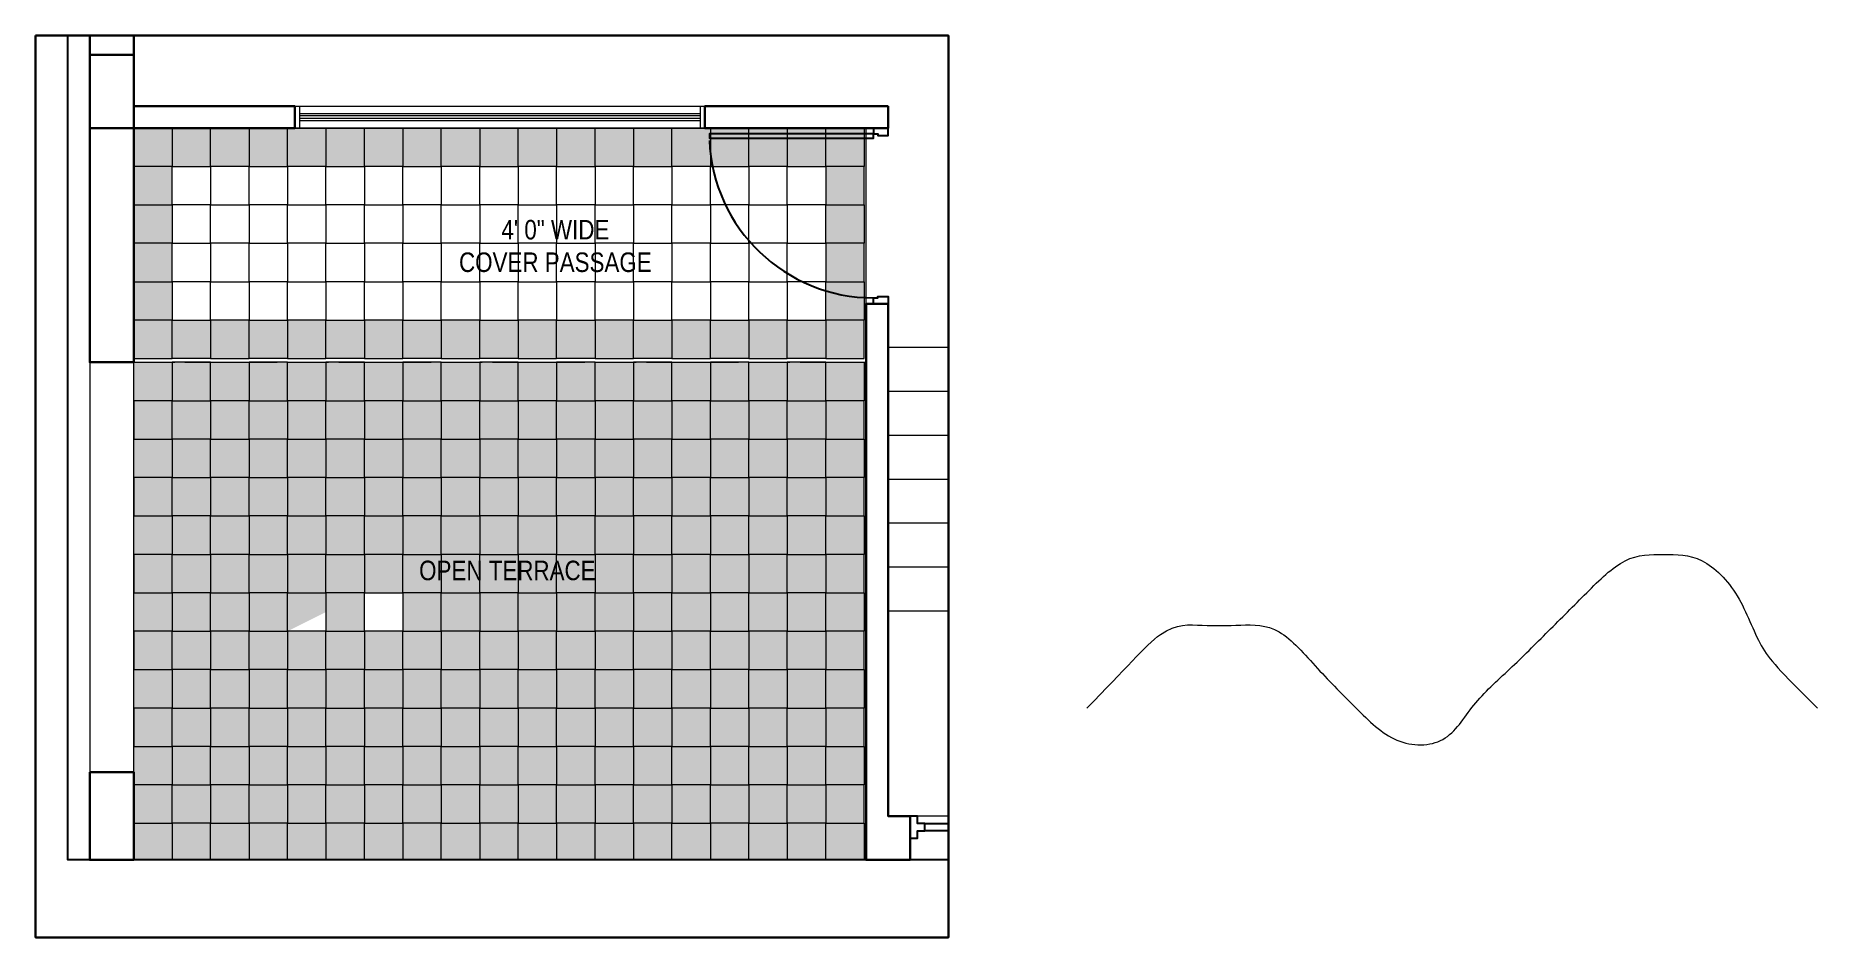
# Model space of a CAD drawing. Header units: millimetres. Extents: x 56222 to 3066687, y -650199 to -121287.
# Drawn here: x 150637.7 to 151002.6, y -181578.8 to -181394 of the extents above; entities that cross this region are included whole.
import ezdxf

# ---------------------------------------------------------------- set-up
doc = ezdxf.new("R2010")
doc.units = ezdxf.units.MM
doc.header["$MEASUREMENT"] = 0
doc.linetypes.add('ACAD_ISO02W100', pattern=[15, 12, -3])
for name, color, linetype in [('AR DOOR', 40, 'Continuous'), ('AR ELE-5', 134, 'Continuous'), ('GROUND FLOOR  ( Text )', 251, 'Continuous')]:
    doc.layers.add(name, color=color, linetype=linetype)
for name, color, linetype, lineweight in [('COLUMN', 1, 'Continuous', 30), ('FIRST FLOOR ( DW_RAIL )', 7, 'Continuous', 9), ('FIRST FLOOR ( TEXT )', 7, 'Continuous', 9), ('FIRST FLOOR_( STAIR )', 251, 'Continuous', 9), ('SECOND FLOOR', 7, 'Continuous', 9), ('SECOND FLOOR  ( PLINE )', 251, 'Continuous', 30), ('XX~SLAB ( BEAM )~ ( DIM )', 7, 'Continuous', 9)]:
    doc.layers.add(name, color=color, linetype=linetype, lineweight=lineweight)
doc.layers.add('hatch', color=250, linetype='Continuous', lineweight=9, transparency=0.5)
doc.layers.add('XX~SLAB ( PLINE )', color=251, linetype='Continuous', plot=False)
doc.styles.add('KATHA', font='swissc.ttf')

msp = doc.modelspace()

# ---------------------------------------------------------------- texts
at = {"layer": 'FIRST FLOOR ( TEXT )', "char_height": 4, "attachment_point": 5, "style": 'KATHA'}
for s, insert in [('4\' 0" WIDE \\PCOVER PASSAGE', (150744.1354, -181437.179, -0.1256)), ('OPEN TERRACE', (150734.2991, -181503.675, -0.1256))]:
    msp.add_mtext(s, dxfattribs=dict(at, insert=insert))

# ---------------------------------------------------------------- blocks, each defined once
blk = doc.blocks.new('*U255')
for points in [[(0, 0), (0, 1120), (-30, 1120), (-30, 0)], [(40, 0), (0, 0), (0, -30), (-10, -30), (-10, -100), (40, -100)], [(-1160, 0), (-1120, 0), (-1120, -30), (-1110, -30), (-1110, -100), (-1160, -100)]]:
    blk.add_lwpolyline(points, close=True)
at = {"layer": 'AR ELE-5', "linetype": 'ByBlock', "ltscale": 15}
blk.add_arc((2, -1), 1122, 92.373, 179.9653, dxfattribs=at)

# ---------------------------------------------------------------- hatches: boundary and pattern name
at = {"layer": 'hatch', "lineweight": 0, "ltscale": 10, "true_color": 0x596f4d, "transparency": 33554687}
h = msp.add_hatch(dxfattribs=at)
h.set_pattern_fill('CROSS', color=77, scale=3)
h.paths.add_polyline_path([(150665.6483, -181412.9848), (150657.7743, -181412.9848), (150657.7743, -181420.8588), (150665.6483, -181420.8588)])
h.paths.add_polyline_path([(150665.6483, -181420.8588), (150657.7743, -181420.8588), (150657.7743, -181428.7328), (150665.6483, -181428.7328)])
h.paths.add_polyline_path([(150665.6483, -181428.7328), (150657.7743, -181428.7328), (150657.7743, -181436.6068), (150665.6483, -181436.6068)])
h.paths.add_polyline_path([(150665.6483, -181436.6068), (150657.7743, -181436.6068), (150657.7743, -181444.4808), (150665.6483, -181444.4808)])
h.paths.add_polyline_path([(150665.6483, -181444.4808), (150657.7743, -181444.4808), (150657.7743, -181452.3548), (150665.6483, -181452.3548)])
h.paths.add_polyline_path([(150665.6483, -181452.3548), (150657.7743, -181452.3548), (150657.7743, -181460.2288), (150665.6483, -181460.2288)])
h.paths.add_polyline_path([(150673.5223, -181452.3548), (150665.6483, -181452.3548), (150665.6483, -181460.2288), (150673.5223, -181460.2288)])
h.paths.add_polyline_path([(150681.3963, -181452.3548), (150673.5223, -181452.3548), (150673.5223, -181460.2288), (150681.3963, -181460.2288)])
h.paths.add_polyline_path([(150689.2703, -181452.3548), (150681.3963, -181452.3548), (150681.3963, -181460.2288), (150689.2703, -181460.2288)])
h.paths.add_polyline_path([(150697.1443, -181452.3548), (150689.2703, -181452.3548), (150689.2703, -181460.2288), (150697.1443, -181460.2288)])
h.paths.add_polyline_path([(150705.0183, -181452.3548), (150697.1443, -181452.3548), (150697.1443, -181460.2288), (150705.0183, -181460.2288)])
h.paths.add_polyline_path([(150712.8923, -181452.3548), (150705.0183, -181452.3548), (150705.0183, -181460.2288), (150712.8923, -181460.2288)])
h.paths.add_polyline_path([(150720.7663, -181452.3548), (150712.8923, -181452.3548), (150712.8923, -181460.2288), (150720.7663, -181460.2288)])
h.paths.add_polyline_path([(150728.6403, -181452.3548), (150720.7663, -181452.3548), (150720.7663, -181460.2288), (150728.6403, -181460.2288)])
h.paths.add_polyline_path([(150736.5143, -181452.3548), (150728.6403, -181452.3548), (150728.6403, -181460.2288), (150736.5143, -181460.2288)])
h.paths.add_polyline_path([(150744.3883, -181452.3548), (150736.5143, -181452.3548), (150736.5143, -181460.2288), (150744.3883, -181460.2288)])
h.paths.add_polyline_path([(150752.2623, -181452.3548), (150744.3883, -181452.3548), (150744.3883, -181460.2288), (150752.2623, -181460.2288)])
h.paths.add_polyline_path([(150760.1363, -181452.3548), (150752.2623, -181452.3548), (150752.2623, -181460.2288), (150760.1363, -181460.2288)])
h.paths.add_polyline_path([(150768.0103, -181452.3548), (150760.1363, -181452.3548), (150760.1363, -181460.2288), (150768.0103, -181460.2288)])
h.paths.add_polyline_path([(150775.8843, -181452.3548), (150768.0103, -181452.3548), (150768.0103, -181460.2288), (150775.8843, -181460.2288)])
h.paths.add_polyline_path([(150783.7583, -181452.3548), (150775.8843, -181452.3548), (150775.8843, -181460.2288), (150783.7583, -181460.2288)])
h.paths.add_polyline_path([(150791.6323, -181452.3548), (150783.7583, -181452.3548), (150783.7583, -181460.2288), (150791.6323, -181460.2288)])
h.paths.add_polyline_path([(150799.5063, -181452.3548), (150791.6323, -181452.3548), (150791.6323, -181460.2288), (150799.5063, -181460.2288)])
h.paths.add_polyline_path([(150807.3803, -181452.3548), (150799.5063, -181452.3548), (150799.5063, -181460.2288), (150807.3803, -181460.2288)])
h.paths.add_polyline_path([(150807.3803, -181444.4808), (150799.5063, -181444.4808), (150799.5063, -181452.3548), (150807.3803, -181452.3548)])
h.paths.add_polyline_path([(150807.3803, -181436.6068), (150799.5063, -181436.6068), (150799.5063, -181444.4808), (150807.3803, -181444.4808)])
h.paths.add_polyline_path([(150807.3803, -181428.7328), (150799.5063, -181428.7328), (150799.5063, -181436.6068), (150807.3803, -181436.6068)])
h.paths.add_polyline_path([(150807.3803, -181420.8588), (150799.5063, -181420.8588), (150799.5063, -181428.7328), (150807.3803, -181428.7328)])
h.paths.add_polyline_path([(150807.3803, -181412.9848), (150799.5063, -181412.9848), (150799.5063, -181420.8588), (150807.3803, -181420.8588)])
h.paths.add_polyline_path([(150799.5063, -181412.9848), (150791.6323, -181412.9848), (150791.6323, -181420.8588), (150799.5063, -181420.8588)])
h.paths.add_polyline_path([(150791.6323, -181412.9848), (150783.7583, -181412.9848), (150783.7583, -181420.8588), (150791.6323, -181420.8588)])
h.paths.add_polyline_path([(150783.7583, -181412.9848), (150775.8843, -181412.9848), (150775.8843, -181420.8588), (150783.7583, -181420.8588)])
h.paths.add_polyline_path([(150775.8843, -181412.9848), (150768.0103, -181412.9848), (150768.0103, -181420.8588), (150775.8843, -181420.8588)])
h.paths.add_polyline_path([(150768.0103, -181412.9848), (150760.1363, -181412.9848), (150760.1363, -181420.8588), (150768.0103, -181420.8588)])
h.paths.add_polyline_path([(150760.1363, -181412.9848), (150752.2623, -181412.9848), (150752.2623, -181420.8588), (150760.1363, -181420.8588)])
h.paths.add_polyline_path([(150752.2623, -181412.9848), (150744.3883, -181412.9848), (150744.3883, -181420.8588), (150752.2623, -181420.8588)])
h.paths.add_polyline_path([(150736.5143, -181412.9848), (150728.6403, -181412.9848), (150728.6403, -181420.8588), (150736.5143, -181420.8588)])
h.paths.add_polyline_path([(150744.3883, -181412.9848), (150736.5143, -181412.9848), (150736.5143, -181420.8588), (150744.3883, -181420.8588)])
h.paths.add_polyline_path([(150728.6403, -181412.9848), (150720.7663, -181412.9848), (150720.7663, -181420.8588), (150728.6403, -181420.8588)])
h.paths.add_polyline_path([(150720.7663, -181412.9848), (150712.8923, -181412.9848), (150712.8923, -181420.8588), (150720.7663, -181420.8588)])
h.paths.add_polyline_path([(150712.8923, -181412.9848), (150705.0183, -181412.9848), (150705.0183, -181420.8588), (150712.8923, -181420.8588)])
h.paths.add_polyline_path([(150705.0183, -181412.9848), (150697.1443, -181412.9848), (150697.1443, -181420.8588), (150705.0183, -181420.8588)])
h.paths.add_polyline_path([(150697.1443, -181412.9848), (150689.2703, -181412.9848), (150689.2703, -181420.8588), (150697.1443, -181420.8588)])
h.paths.add_polyline_path([(150689.2703, -181412.9848), (150681.3963, -181412.9848), (150681.3963, -181420.8588), (150689.2703, -181420.8588)])
h.paths.add_polyline_path([(150681.3963, -181412.9848), (150673.5223, -181412.9848), (150673.5223, -181420.8588), (150681.3963, -181420.8588)])
h.paths.add_polyline_path([(150673.5223, -181412.9848), (150665.6483, -181412.9848), (150665.6483, -181420.8588), (150673.5223, -181420.8588)])
at = {"layer": 'hatch', "lineweight": 0, "ltscale": 10, "true_color": 0xccc9b3, "transparency": 33554687}
h = msp.add_hatch(color=9, dxfattribs=at)
h.dxf.hatch_style = 1
h.paths.add_polyline_path([(150665.6483, -181460.9848), (150657.7743, -181460.9848), (150657.7743, -181468.8588), (150665.6483, -181468.8588)])
h.paths.add_polyline_path([(150673.5223, -181460.9848), (150665.6483, -181460.9848), (150665.6483, -181468.8588), (150673.5223, -181468.8588)])
h.paths.add_polyline_path([(150681.3963, -181460.9848), (150673.5223, -181460.9848), (150673.5223, -181468.8588), (150681.3963, -181468.8588)])
h.paths.add_polyline_path([(150689.2703, -181460.9848), (150681.3963, -181460.9848), (150681.3963, -181468.8588), (150689.2703, -181468.8588)])
h.paths.add_polyline_path([(150697.1443, -181460.9848), (150689.2703, -181460.9848), (150689.2703, -181468.8588), (150697.1443, -181468.8588)])
h.paths.add_polyline_path([(150705.0183, -181460.9848), (150697.1443, -181460.9848), (150697.1443, -181468.8588), (150705.0183, -181468.8588)])
h.paths.add_polyline_path([(150712.8923, -181460.9848), (150705.0183, -181460.9848), (150705.0183, -181468.8588), (150712.8923, -181468.8588)])
h.paths.add_polyline_path([(150720.7663, -181460.9848), (150712.8923, -181460.9848), (150712.8923, -181468.8588), (150720.7663, -181468.8588)])
h.paths.add_polyline_path([(150728.6403, -181460.9848), (150720.7663, -181460.9848), (150720.7663, -181468.8588), (150728.6403, -181468.8588)])
h.paths.add_polyline_path([(150736.5143, -181460.9848), (150728.6403, -181460.9848), (150728.6403, -181468.8588), (150736.5143, -181468.8588)])
h.paths.add_polyline_path([(150744.3883, -181460.9848), (150736.5143, -181460.9848), (150736.5143, -181468.8588), (150744.3883, -181468.8588)])
h.paths.add_polyline_path([(150752.2623, -181460.9848), (150744.3883, -181460.9848), (150744.3883, -181468.8588), (150752.2623, -181468.8588)])
h.paths.add_polyline_path([(150760.1363, -181460.9848), (150752.2623, -181460.9848), (150752.2623, -181468.8588), (150760.1363, -181468.8588)])
h.paths.add_polyline_path([(150775.8843, -181460.9848), (150768.0103, -181460.9848), (150768.0103, -181468.8588), (150775.8843, -181468.8588)])
h.paths.add_polyline_path([(150768.0103, -181460.9848), (150760.1363, -181460.9848), (150760.1363, -181468.8588), (150768.0103, -181468.8588)])
h.paths.add_polyline_path([(150783.7583, -181460.9848), (150775.8843, -181460.9848), (150775.8843, -181468.8588), (150783.7583, -181468.8588)])
h.paths.add_polyline_path([(150791.6323, -181460.9848), (150783.7583, -181460.9848), (150783.7583, -181468.8588), (150791.6323, -181468.8588)])
h.paths.add_polyline_path([(150799.5063, -181460.9848), (150791.6323, -181460.9848), (150791.6323, -181468.8588), (150799.5063, -181468.8588)])
h.paths.add_polyline_path([(150807.3803, -181460.9848), (150799.5063, -181460.9848), (150799.5063, -181468.8588), (150807.3803, -181468.8588)])
h.paths.add_polyline_path([(150807.3803, -181468.8588), (150799.5063, -181468.8588), (150799.5063, -181476.7328), (150807.3803, -181476.7328)])
h.paths.add_polyline_path([(150807.3803, -181484.6068), (150799.5063, -181484.6068), (150799.5063, -181492.4808), (150807.3803, -181492.4808)])
h.paths.add_polyline_path([(150799.5063, -181484.6068), (150791.6323, -181484.6068), (150791.6323, -181492.4808), (150799.5063, -181492.4808)])
h.paths.add_polyline_path([(150791.6323, -181484.6068), (150783.7583, -181484.6068), (150783.7583, -181492.4808), (150791.6323, -181492.4808)])
h.paths.add_polyline_path([(150736.5143, -181476.7328), (150744.3883, -181476.7328), (150744.3883, -181484.6068), (150736.5143, -181484.6068)])
h.paths.add_polyline_path([(150752.2623, -181476.7328), (150744.3883, -181476.7328), (150744.3883, -181484.6068), (150752.2623, -181484.6068)])
h.paths.add_polyline_path([(150752.2623, -181492.4808), (150744.3883, -181492.4808), (150744.3883, -181484.6068), (150752.2623, -181484.6068)])
h.paths.add_polyline_path([(150736.5143, -181476.7328), (150728.6403, -181476.7328), (150728.6403, -181484.6068), (150736.5143, -181484.6068)])
h.paths.add_polyline_path([(150720.7663, -181476.7328), (150728.6403, -181476.7328), (150728.6403, -181484.6068), (150720.7663, -181484.6068)])
h.paths.add_polyline_path([(150768.0103, -181476.7328), (150760.1363, -181476.7328), (150760.1363, -181484.6068), (150768.0103, -181484.6068)])
h.paths.add_polyline_path([(150768.0103, -181492.4808), (150760.1363, -181492.4808), (150760.1363, -181484.6068), (150768.0103, -181484.6068)])
h.paths.add_polyline_path([(150752.2623, -181476.7328), (150760.1363, -181476.7328), (150760.1363, -181484.6068), (150752.2623, -181484.6068)])
h.paths.add_polyline_path([(150752.2623, -181492.4808), (150760.1363, -181492.4808), (150760.1363, -181484.6068), (150752.2623, -181484.6068)])
h.paths.add_polyline_path([(150768.0103, -181492.4808), (150775.8843, -181492.4808), (150775.8843, -181484.6068), (150768.0103, -181484.6068)])
h.paths.add_polyline_path([(150783.7583, -181492.4808), (150775.8843, -181492.4808), (150775.8843, -181484.6068), (150783.7583, -181484.6068)])
h.paths.add_polyline_path([(150705.0183, -181476.7328), (150697.1443, -181476.7328), (150697.1443, -181484.6068), (150705.0183, -181484.6068)])
h.paths.add_polyline_path([(150689.2703, -181476.7328), (150697.1443, -181476.7328), (150697.1443, -181484.6068), (150689.2703, -181484.6068)])
h.paths.add_polyline_path([(150705.0183, -181476.7328), (150697.1443, -181476.7328), (150697.1443, -181468.8588), (150705.0183, -181468.8588)])
h.paths.add_polyline_path([(150689.2703, -181476.7328), (150697.1443, -181476.7328), (150697.1443, -181468.8588), (150689.2703, -181468.8588)])
h.paths.add_polyline_path([(150705.0183, -181476.7328), (150712.8923, -181476.7328), (150712.8923, -181484.6068), (150705.0183, -181484.6068)])
h.paths.add_polyline_path([(150720.7663, -181476.7328), (150712.8923, -181476.7328), (150712.8923, -181484.6068), (150720.7663, -181484.6068)])
h.paths.add_polyline_path([(150673.5223, -181476.7328), (150681.3963, -181476.7328), (150681.3963, -181468.8588), (150673.5223, -181468.8588)])
h.paths.add_polyline_path([(150689.2703, -181476.7328), (150681.3963, -181476.7328), (150681.3963, -181468.8588), (150689.2703, -181468.8588)])
h.paths.add_polyline_path([(150673.5223, -181476.7328), (150665.6483, -181476.7328), (150665.6483, -181468.8588), (150673.5223, -181468.8588)])
h.paths.add_polyline_path([(150799.5063, -181476.7328), (150807.3803, -181476.7328), (150807.3803, -181484.6068), (150799.5063, -181484.6068)])
h.paths.add_polyline_path([(150799.5063, -181476.7328), (150791.6323, -181476.7328), (150791.6323, -181484.6068), (150799.5063, -181484.6068)])
h.paths.add_polyline_path([(150783.7583, -181476.7328), (150791.6323, -181476.7328), (150791.6323, -181484.6068), (150783.7583, -181484.6068)])
h.paths.add_polyline_path([(150768.0103, -181476.7328), (150775.8843, -181476.7328), (150775.8843, -181484.6068), (150768.0103, -181484.6068)])
h.paths.add_polyline_path([(150783.7583, -181476.7328), (150775.8843, -181476.7328), (150775.8843, -181484.6068), (150783.7583, -181484.6068)])
h.paths.add_polyline_path([(150799.5063, -181476.7328), (150791.6323, -181476.7328), (150791.6323, -181468.8588), (150799.5063, -181468.8588)])
h.paths.add_polyline_path([(150783.7583, -181476.7328), (150791.6323, -181476.7328), (150791.6323, -181468.8588), (150783.7583, -181468.8588)])
h.paths.add_polyline_path([(150736.5143, -181476.7328), (150744.3883, -181476.7328), (150744.3883, -181468.8588), (150736.5143, -181468.8588)])
h.paths.add_polyline_path([(150752.2623, -181476.7328), (150744.3883, -181476.7328), (150744.3883, -181468.8588), (150752.2623, -181468.8588)])
h.paths.add_polyline_path([(150736.5143, -181476.7328), (150728.6403, -181476.7328), (150728.6403, -181468.8588), (150736.5143, -181468.8588)])
h.paths.add_polyline_path([(150720.7663, -181476.7328), (150728.6403, -181476.7328), (150728.6403, -181468.8588), (150720.7663, -181468.8588)])
h.paths.add_polyline_path([(150768.0103, -181476.7328), (150760.1363, -181476.7328), (150760.1363, -181468.8588), (150768.0103, -181468.8588)])
h.paths.add_polyline_path([(150752.2623, -181476.7328), (150760.1363, -181476.7328), (150760.1363, -181468.8588), (150752.2623, -181468.8588)])
h.paths.add_polyline_path([(150768.0103, -181476.7328), (150775.8843, -181476.7328), (150775.8843, -181468.8588), (150768.0103, -181468.8588)])
h.paths.add_polyline_path([(150783.7583, -181476.7328), (150775.8843, -181476.7328), (150775.8843, -181468.8588), (150783.7583, -181468.8588)])
h.paths.add_polyline_path([(150705.0183, -181476.7328), (150712.8923, -181476.7328), (150712.8923, -181468.8588), (150705.0183, -181468.8588)])
h.paths.add_polyline_path([(150720.7663, -181476.7328), (150712.8923, -181476.7328), (150712.8923, -181468.8588), (150720.7663, -181468.8588)])
h.paths.add_polyline_path([(150673.5223, -181492.4808), (150681.3963, -181492.4808), (150681.3963, -181484.6068), (150673.5223, -181484.6068)])
h.paths.add_polyline_path([(150673.5223, -181476.7328), (150665.6483, -181476.7328), (150665.6483, -181484.6068), (150673.5223, -181484.6068)])
h.paths.add_polyline_path([(150673.5223, -181492.4808), (150665.6483, -181492.4808), (150665.6483, -181484.6068), (150673.5223, -181484.6068)])
h.paths.add_polyline_path([(150657.7743, -181476.7328), (150665.6483, -181476.7328), (150665.6483, -181484.6068), (150657.7743, -181484.6068)])
h.paths.add_polyline_path([(150657.7743, -181492.4808), (150665.6483, -181492.4808), (150665.6483, -181484.6068), (150657.7743, -181484.6068)])
h.paths.add_polyline_path([(150657.7743, -181476.7328), (150665.6483, -181476.7328), (150665.6483, -181468.8588), (150657.7743, -181468.8588)])
h.paths.add_polyline_path([(150673.5223, -181476.7328), (150681.3963, -181476.7328), (150681.3963, -181484.6068), (150673.5223, -181484.6068)])
h.paths.add_polyline_path([(150689.2703, -181476.7328), (150681.3963, -181476.7328), (150681.3963, -181484.6068), (150689.2703, -181484.6068)])
h.paths.add_polyline_path([(150736.5143, -181492.4808), (150744.3883, -181492.4808), (150744.3883, -181484.6068), (150736.5143, -181484.6068)])
h.paths.add_polyline_path([(150736.5143, -181492.4808), (150728.6403, -181492.4808), (150728.6403, -181484.6068), (150736.5143, -181484.6068)])
h.paths.add_polyline_path([(150720.7663, -181492.4808), (150728.6403, -181492.4808), (150728.6403, -181484.6068), (150720.7663, -181484.6068)])
h.paths.add_polyline_path([(150705.0183, -181492.4808), (150697.1443, -181492.4808), (150697.1443, -181484.6068), (150705.0183, -181484.6068)])
h.paths.add_polyline_path([(150689.2703, -181492.4808), (150697.1443, -181492.4808), (150697.1443, -181484.6068), (150689.2703, -181484.6068)])
h.paths.add_polyline_path([(150705.0183, -181492.4808), (150712.8923, -181492.4808), (150712.8923, -181484.6068), (150705.0183, -181484.6068)])
h.paths.add_polyline_path([(150720.7663, -181492.4808), (150712.8923, -181492.4808), (150712.8923, -181484.6068), (150720.7663, -181484.6068)])
h.paths.add_polyline_path([(150689.2703, -181492.4808), (150681.3963, -181492.4808), (150681.3963, -181484.6068), (150689.2703, -181484.6068)])
h.paths.add_polyline_path([(150799.5063, -181508.2288), (150807.3803, -181508.2288), (150807.3803, -181516.1028), (150799.5063, -181516.1028)])
h.paths.add_polyline_path([(150783.7583, -181508.2288), (150791.6323, -181508.2288), (150791.6323, -181500.3548), (150783.7583, -181500.3548)])
h.paths.add_polyline_path([(150799.5063, -181508.2288), (150791.6323, -181508.2288), (150791.6323, -181516.1028), (150799.5063, -181516.1028)])
h.paths.add_polyline_path([(150783.7583, -181508.2288), (150791.6323, -181508.2288), (150791.6323, -181516.1028), (150783.7583, -181516.1028)])
h.paths.add_polyline_path([(150736.5143, -181508.2288), (150744.3883, -181508.2288), (150744.3883, -181500.3548), (150736.5143, -181500.3548)])
h.paths.add_polyline_path([(150736.5143, -181492.4808), (150744.3883, -181492.4808), (150744.3883, -181500.3548), (150736.5143, -181500.3548)])
h.paths.add_polyline_path([(150752.2623, -181508.2288), (150744.3883, -181508.2288), (150744.3883, -181500.3548), (150752.2623, -181500.3548)])
h.paths.add_polyline_path([(150736.5143, -181508.2288), (150744.3883, -181508.2288), (150744.3883, -181516.1028), (150736.5143, -181516.1028)])
h.paths.add_polyline_path([(150752.2623, -181508.2288), (150744.3883, -181508.2288), (150744.3883, -181516.1028), (150752.2623, -181516.1028)])
h.paths.add_polyline_path([(150736.5143, -181508.2288), (150728.6403, -181508.2288), (150728.6403, -181500.3548), (150736.5143, -181500.3548)])
h.paths.add_polyline_path([(150736.5143, -181492.4808), (150728.6403, -181492.4808), (150728.6403, -181500.3548), (150736.5143, -181500.3548)])
h.paths.add_polyline_path([(150720.7663, -181508.2288), (150728.6403, -181508.2288), (150728.6403, -181500.3548), (150720.7663, -181500.3548)])
h.paths.add_polyline_path([(150720.7663, -181492.4808), (150728.6403, -181492.4808), (150728.6403, -181500.3548), (150720.7663, -181500.3548)])
h.paths.add_polyline_path([(150736.5143, -181508.2288), (150728.6403, -181508.2288), (150728.6403, -181516.1028), (150736.5143, -181516.1028)])
h.paths.add_polyline_path([(150720.7663, -181508.2288), (150728.6403, -181508.2288), (150728.6403, -181516.1028), (150720.7663, -181516.1028)])
h.paths.add_polyline_path([(150768.0103, -181508.2288), (150760.1363, -181508.2288), (150760.1363, -181500.3548), (150768.0103, -181500.3548)])
h.paths.add_polyline_path([(150752.2623, -181508.2288), (150760.1363, -181508.2288), (150760.1363, -181500.3548), (150752.2623, -181500.3548)])
h.paths.add_polyline_path([(150768.0103, -181508.2288), (150760.1363, -181508.2288), (150760.1363, -181516.1028), (150768.0103, -181516.1028)])
h.paths.add_polyline_path([(150752.2623, -181508.2288), (150760.1363, -181508.2288), (150760.1363, -181516.1028), (150752.2623, -181516.1028)])
h.paths.add_polyline_path([(150768.0103, -181508.2288), (150775.8843, -181508.2288), (150775.8843, -181500.3548), (150768.0103, -181500.3548)])
h.paths.add_polyline_path([(150783.7583, -181508.2288), (150775.8843, -181508.2288), (150775.8843, -181500.3548), (150783.7583, -181500.3548)])
h.paths.add_polyline_path([(150768.0103, -181508.2288), (150775.8843, -181508.2288), (150775.8843, -181516.1028), (150768.0103, -181516.1028)])
h.paths.add_polyline_path([(150783.7583, -181508.2288), (150775.8843, -181508.2288), (150775.8843, -181516.1028), (150783.7583, -181516.1028)])
h.paths.add_polyline_path([(150705.0183, -181508.2288), (150697.1443, -181508.2288), (150697.1443, -181500.3548), (150705.0183, -181500.3548)])
h.paths.add_polyline_path([(150705.0183, -181492.4808), (150697.1443, -181492.4808), (150697.1443, -181500.3548), (150705.0183, -181500.3548)])
h.paths.add_polyline_path([(150689.2703, -181508.2288), (150697.1443, -181508.2288), (150697.1443, -181500.3548), (150689.2703, -181500.3548)])
h.paths.add_polyline_path([(150689.2703, -181492.4808), (150697.1443, -181492.4808), (150697.1443, -181500.3548), (150689.2703, -181500.3548)])
h.paths.add_polyline_path([(150705.0183, -181508.2288), (150712.8923, -181508.2288), (150712.8923, -181500.3548), (150705.0183, -181500.3548)])
h.paths.add_polyline_path([(150705.0183, -181492.4808), (150712.8923, -181492.4808), (150712.8923, -181500.3548), (150705.0183, -181500.3548)])
h.paths.add_polyline_path([(150720.7663, -181508.2288), (150712.8923, -181508.2288), (150712.8923, -181500.3548), (150720.7663, -181500.3548)])
h.paths.add_polyline_path([(150720.7663, -181492.4808), (150712.8923, -181492.4808), (150712.8923, -181500.3548), (150720.7663, -181500.3548)])
h.paths.add_polyline_path([(150720.7663, -181508.2288), (150712.8923, -181508.2288), (150712.8923, -181516.1028), (150720.7663, -181516.1028)])
h.paths.add_polyline_path([(150673.5223, -181508.2288), (150681.3963, -181508.2288), (150681.3963, -181500.3548), (150673.5223, -181500.3548)])
h.paths.add_polyline_path([(150673.5223, -181492.4808), (150681.3963, -181492.4808), (150681.3963, -181500.3548), (150673.5223, -181500.3548)])
h.paths.add_polyline_path([(150689.2703, -181508.2288), (150681.3963, -181508.2288), (150681.3963, -181500.3548), (150689.2703, -181500.3548)])
h.paths.add_polyline_path([(150689.2703, -181492.4808), (150681.3963, -181492.4808), (150681.3963, -181500.3548), (150689.2703, -181500.3548)])
h.paths.add_polyline_path([(150673.5223, -181508.2288), (150681.3963, -181508.2288), (150681.3963, -181516.1028), (150673.5223, -181516.1028)])
h.paths.add_polyline_path([(150673.5223, -181508.2288), (150665.6483, -181508.2288), (150665.6483, -181500.3548), (150673.5223, -181500.3548)])
h.paths.add_polyline_path([(150673.5223, -181492.4808), (150665.6483, -181492.4808), (150665.6483, -181500.3548), (150673.5223, -181500.3548)])
h.paths.add_polyline_path([(150657.7743, -181508.2288), (150665.6483, -181508.2288), (150665.6483, -181500.3548), (150657.7743, -181500.3548)])
h.paths.add_polyline_path([(150657.7743, -181492.4808), (150665.6483, -181492.4808), (150665.6483, -181500.3548), (150657.7743, -181500.3548)])
h.paths.add_polyline_path([(150673.5223, -181508.2288), (150665.6483, -181508.2288), (150665.6483, -181516.1028), (150673.5223, -181516.1028)])
h.paths.add_polyline_path([(150657.7743, -181508.2288), (150665.6483, -181508.2288), (150665.6483, -181516.1028), (150657.7743, -181516.1028)])
h.paths.add_polyline_path([(150799.5063, -181508.2288), (150807.3803, -181508.2288), (150807.3803, -181500.3548), (150799.5063, -181500.3548)])
h.paths.add_polyline_path([(150799.5063, -181492.4808), (150807.3803, -181492.4808), (150807.3803, -181500.3548), (150799.5063, -181500.3548)])
h.paths.add_polyline_path([(150799.5063, -181508.2288), (150791.6323, -181508.2288), (150791.6323, -181500.3548), (150799.5063, -181500.3548)])
h.paths.add_polyline_path([(150799.5063, -181492.4808), (150791.6323, -181492.4808), (150791.6323, -181500.3548), (150799.5063, -181500.3548)])
h.paths.add_polyline_path([(150783.7583, -181492.4808), (150791.6323, -181492.4808), (150791.6323, -181500.3548), (150783.7583, -181500.3548)])
h.paths.add_polyline_path([(150752.2623, -181492.4808), (150744.3883, -181492.4808), (150744.3883, -181500.3548), (150752.2623, -181500.3548)])
h.paths.add_polyline_path([(150768.0103, -181492.4808), (150760.1363, -181492.4808), (150760.1363, -181500.3548), (150768.0103, -181500.3548)])
h.paths.add_polyline_path([(150752.2623, -181492.4808), (150760.1363, -181492.4808), (150760.1363, -181500.3548), (150752.2623, -181500.3548)])
h.paths.add_polyline_path([(150768.0103, -181492.4808), (150775.8843, -181492.4808), (150775.8843, -181500.3548), (150768.0103, -181500.3548)])
h.paths.add_polyline_path([(150783.7583, -181492.4808), (150775.8843, -181492.4808), (150775.8843, -181500.3548), (150783.7583, -181500.3548)])
h.paths.add_polyline_path([(150705.0183, -181516.1028), (150705.0183, -181508.2288), (150712.8923, -181508.2288), (150712.8923, -181516.1028)], flags=17)
edge = h.paths.add_edge_path(flags=16)
edge.add_line((150705.0183, -181516.1028), (150705.0183, -181508.2288))
edge.add_line((150697.1443, -181516.1028), (150705.0183, -181516.1028))
edge.add_line((150697.1443, -181516.1028), (150697.1443, -181508.2288))
edge.add_line((150705.0183, -181508.2288), (150697.1443, -181508.2288))
h.paths.add_polyline_path([(150697.1443, -181508.2288), (150697.1443, -181516.1028), (150689.2703, -181516.1028), (150689.2703, -181508.2288)], flags=16)
edge = h.paths.add_edge_path()
edge.add_line((150705.0183, -181508.2288), (150697.1443, -181508.2288))
edge.add_line((150689.2703, -181508.2288), (150697.1443, -181508.2288))
edge.add_line((150689.2703, -181508.2288), (150681.3963, -181508.2288))
edge.add_line((150681.3963, -181508.2288), (150681.3963, -181516.1028))
edge.add_line((150681.3963, -181516.1028), (150689.2703, -181516.1028))
edge.add_line((150697.1443, -181516.1028), (150689.2703, -181516.1028))
edge.add_line((150697.1443, -181516.1028), (150705.0183, -181516.1028))
edge.add_line((150712.8923, -181516.1028), (150705.0183, -181516.1028))
edge.add_line((150712.8923, -181508.2288), (150712.8923, -181516.1028))
edge.add_line((150705.0183, -181508.2288), (150712.8923, -181508.2288))
edge = h.paths.add_edge_path(flags=17)
edge.add_line((150689.2703, -181516.1028), (150689.2703, -181508.2288))
edge.add_line((150681.3963, -181516.1028), (150689.2703, -181516.1028))
edge.add_line((150681.3963, -181508.2288), (150681.3963, -181516.1028))
edge.add_line((150689.2703, -181508.2288), (150681.3963, -181508.2288))
edge = h.paths.add_edge_path(flags=16)
edge.add_line((150697.1443, -181508.2288), (150697.1443, -181516.1028))
edge.add_line((150705.0183, -181516.1028), (150705.0183, -181508.2288))
edge.add_line((150689.2703, -181516.1028), (150689.2703, -181508.2288))
h = msp.add_hatch(color=9, dxfattribs=at)
h.dxf.hatch_style = 1
h.paths.add_polyline_path([(150705.0183, -181508.2288), (150697.1443, -181508.2288), (150697.1443, -181516.1028), (150705.0183, -181516.1028)])
h.paths.add_polyline_path([(150689.2703, -181508.2288), (150681.3963, -181508.2288), (150681.3963, -181516.1028), (150689.2703, -181516.1028)])
at = {"layer": 'hatch', "lineweight": 0, "ltscale": 10, "true_color": 0x596f4d, "transparency": 33554687}
h = msp.add_hatch(dxfattribs=at)
h.set_pattern_fill('CROSS', color=77, scale=3)
h.paths.add_polyline_path([(150665.6483, -181555.4728), (150657.7743, -181555.4728), (150657.7743, -181562.9848), (150665.6483, -181562.9848)])
h.paths.add_polyline_path([(150665.6483, -181547.5988), (150657.7743, -181547.5988), (150657.7743, -181555.4728), (150665.6483, -181555.4728)])
h.paths.add_polyline_path([(150665.6483, -181539.7248), (150657.7743, -181539.7248), (150657.7743, -181547.5988), (150665.6483, -181547.5988)])
h.paths.add_polyline_path([(150665.6483, -181531.8508), (150657.7743, -181531.8508), (150657.7743, -181539.7248), (150665.6483, -181539.7248)])
h.paths.add_polyline_path([(150665.6483, -181523.9768), (150657.7743, -181523.9768), (150657.7743, -181531.8508), (150665.6483, -181531.8508)])
h.paths.add_polyline_path([(150665.6483, -181516.1028), (150657.7743, -181516.1028), (150657.7743, -181523.9768), (150665.6483, -181523.9768)])
h.paths.add_polyline_path([(150681.3963, -181555.4728), (150673.5223, -181555.4728), (150673.5223, -181562.9848), (150681.3963, -181562.9848)])
h.paths.add_polyline_path([(150681.3963, -181547.5988), (150673.5223, -181547.5988), (150673.5223, -181555.4728), (150681.3963, -181555.4728)])
h.paths.add_polyline_path([(150681.3963, -181539.7248), (150673.5223, -181539.7248), (150673.5223, -181547.5988), (150681.3963, -181547.5988)])
h.paths.add_polyline_path([(150681.3963, -181531.8508), (150673.5223, -181531.8508), (150673.5223, -181539.7248), (150681.3963, -181539.7248)])
h.paths.add_polyline_path([(150697.1443, -181555.4728), (150689.2703, -181555.4728), (150689.2703, -181562.9848), (150697.1443, -181562.9848)])
h.paths.add_polyline_path([(150697.1443, -181547.5988), (150689.2703, -181547.5988), (150689.2703, -181555.4728), (150697.1443, -181555.4728)])
h.paths.add_polyline_path([(150712.8923, -181555.4728), (150705.0183, -181555.4728), (150705.0183, -181562.9848), (150712.8923, -181562.9848)])
h.paths.add_polyline_path([(150712.8923, -181547.5988), (150705.0183, -181547.5988), (150705.0183, -181555.4728), (150712.8923, -181555.4728)])
h.paths.add_polyline_path([(150712.8923, -181539.7248), (150705.0183, -181539.7248), (150705.0183, -181547.5988), (150712.8923, -181547.5988)])
h.paths.add_polyline_path([(150712.8923, -181531.8508), (150705.0183, -181531.8508), (150705.0183, -181539.7248), (150712.8923, -181539.7248)])
h.paths.add_polyline_path([(150712.8923, -181523.9768), (150705.0183, -181523.9768), (150705.0183, -181531.8508), (150712.8923, -181531.8508)])
h.paths.add_polyline_path([(150728.6403, -181555.4728), (150720.7663, -181555.4728), (150720.7663, -181562.9848), (150728.6403, -181562.9848)])
h.paths.add_polyline_path([(150728.6403, -181547.5988), (150720.7663, -181547.5988), (150720.7663, -181555.4728), (150728.6403, -181555.4728)])
h.paths.add_polyline_path([(150728.6403, -181539.7248), (150720.7663, -181539.7248), (150720.7663, -181547.5988), (150728.6403, -181547.5988)])
h.paths.add_polyline_path([(150744.3883, -181555.4728), (150736.5143, -181555.4728), (150736.5143, -181562.9848), (150744.3883, -181562.9848)])
h.paths.add_polyline_path([(150744.3883, -181547.5988), (150736.5143, -181547.5988), (150736.5143, -181555.4728), (150744.3883, -181555.4728)])
h.paths.add_polyline_path([(150744.3883, -181539.7248), (150736.5143, -181539.7248), (150736.5143, -181547.5988), (150744.3883, -181547.5988)])
h.paths.add_polyline_path([(150744.3883, -181531.8508), (150736.5143, -181531.8508), (150736.5143, -181539.7248), (150744.3883, -181539.7248)])
h.paths.add_polyline_path([(150760.1363, -181555.4728), (150752.2623, -181555.4728), (150752.2623, -181562.9848), (150760.1363, -181562.9848)])
h.paths.add_polyline_path([(150760.1363, -181547.5988), (150752.2623, -181547.5988), (150752.2623, -181555.4728), (150760.1363, -181555.4728)])
h.paths.add_polyline_path([(150760.1363, -181539.7248), (150752.2623, -181539.7248), (150752.2623, -181547.5988), (150760.1363, -181547.5988)])
h.paths.add_polyline_path([(150760.1363, -181531.8508), (150752.2623, -181531.8508), (150752.2623, -181539.7248), (150760.1363, -181539.7248)])
h.paths.add_polyline_path([(150760.1363, -181523.9768), (150752.2623, -181523.9768), (150752.2623, -181531.8508), (150760.1363, -181531.8508)])
h.paths.add_polyline_path([(150775.8843, -181555.4728), (150768.0103, -181555.4728), (150768.0103, -181562.9848), (150775.8843, -181562.9848)])
h.paths.add_polyline_path([(150775.8843, -181547.5988), (150768.0103, -181547.5988), (150768.0103, -181555.4728), (150775.8843, -181555.4728)])
h.paths.add_polyline_path([(150791.6323, -181555.4728), (150783.7583, -181555.4728), (150783.7583, -181562.9848), (150791.6323, -181562.9848)])
h.paths.add_polyline_path([(150791.6323, -181547.5988), (150783.7583, -181547.5988), (150783.7583, -181555.4728), (150791.6323, -181555.4728)])
h.paths.add_polyline_path([(150791.6323, -181539.7248), (150783.7583, -181539.7248), (150783.7583, -181547.5988), (150791.6323, -181547.5988)])
h.paths.add_polyline_path([(150807.3803, -181555.4728), (150799.5063, -181555.4728), (150799.5063, -181562.9848), (150807.3803, -181562.9848)])
h.paths.add_polyline_path([(150807.3803, -181547.5988), (150799.5063, -181547.5988), (150799.5063, -181555.4728), (150807.3803, -181555.4728)])
h.paths.add_polyline_path([(150807.3803, -181539.7248), (150799.5063, -181539.7248), (150799.5063, -181547.5988), (150807.3803, -181547.5988)])
h.paths.add_polyline_path([(150807.3803, -181531.8508), (150799.5063, -181531.8508), (150799.5063, -181539.7248), (150807.3803, -181539.7248)])
h.paths.add_polyline_path([(150807.3803, -181523.9768), (150799.5063, -181523.9768), (150799.5063, -181531.8508), (150807.3803, -181531.8508)])
at = {"layer": 'hatch', "lineweight": 0, "ltscale": 10, "transparency": 33554687}
h = msp.add_hatch(color=65, dxfattribs=at)
h.dxf.hatch_style = 1
h.paths.add_polyline_path([(150665.6483, -181516.1028), (150657.7743, -181516.1028), (150657.7743, -181523.9768), (150665.6483, -181523.9768)])
h.paths.add_polyline_path([(150665.6483, -181523.9768), (150657.7743, -181523.9768), (150657.7743, -181531.8508), (150665.6483, -181531.8508)])
h.paths.add_polyline_path([(150665.6483, -181531.8508), (150657.7743, -181531.8508), (150657.7743, -181539.7248), (150665.6483, -181539.7248)])
at = {"layer": 'hatch', "lineweight": 0, "ltscale": 10, "true_color": 0xccc9b3, "transparency": 33554687}
h = msp.add_hatch(color=9, dxfattribs=at)
h.dxf.hatch_style = 1
h.paths.add_polyline_path([(150673.5223, -181516.1028), (150665.6483, -181516.1028), (150665.6483, -181523.9768), (150673.5223, -181523.9768)])
h.paths.add_polyline_path([(150673.5223, -181523.9768), (150665.6483, -181523.9768), (150665.6483, -181531.8508), (150673.5223, -181531.8508)])
h.paths.add_polyline_path([(150673.5223, -181531.8508), (150665.6483, -181531.8508), (150665.6483, -181539.7248), (150673.5223, -181539.7248)])
h.paths.add_polyline_path([(150673.5223, -181539.7248), (150665.6483, -181539.7248), (150665.6483, -181547.5988), (150673.5223, -181547.5988)])
h.paths.add_polyline_path([(150681.3963, -181516.1028), (150673.5223, -181516.1028), (150673.5223, -181523.9768), (150681.3963, -181523.9768)])
h.paths.add_polyline_path([(150681.3963, -181523.9768), (150673.5223, -181523.9768), (150673.5223, -181531.8508), (150681.3963, -181531.8508)])
h.paths.add_polyline_path([(150689.2703, -181516.1028), (150681.3963, -181516.1028), (150681.3963, -181523.9768), (150689.2703, -181523.9768)])
h.paths.add_polyline_path([(150689.2703, -181523.9768), (150681.3963, -181523.9768), (150681.3963, -181531.8508), (150689.2703, -181531.8508)])
h.paths.add_polyline_path([(150689.2703, -181531.8508), (150681.3963, -181531.8508), (150681.3963, -181539.7248), (150689.2703, -181539.7248)])
h.paths.add_polyline_path([(150689.2703, -181539.7248), (150681.3963, -181539.7248), (150681.3963, -181547.5988), (150689.2703, -181547.5988)])
h.paths.add_polyline_path([(150689.2703, -181547.5988), (150681.3963, -181547.5988), (150681.3963, -181555.4728), (150689.2703, -181555.4728)])
h.paths.add_polyline_path([(150697.1443, -181516.1028), (150689.2703, -181516.1028), (150689.2703, -181523.9768), (150697.1443, -181523.9768)])
h.paths.add_polyline_path([(150697.1443, -181523.9768), (150689.2703, -181523.9768), (150689.2703, -181531.8508), (150697.1443, -181531.8508)])
h.paths.add_polyline_path([(150705.0183, -181516.1028), (150697.1443, -181516.1028), (150697.1443, -181523.9768), (150705.0183, -181523.9768)])
h.paths.add_polyline_path([(150712.8923, -181516.1028), (150705.0183, -181516.1028), (150705.0183, -181523.9768), (150712.8923, -181523.9768)])
h.paths.add_polyline_path([(150720.7663, -181516.1028), (150712.8923, -181516.1028), (150712.8923, -181523.9768), (150720.7663, -181523.9768)])
h.paths.add_polyline_path([(150720.7663, -181523.9768), (150712.8923, -181523.9768), (150712.8923, -181531.8508), (150720.7663, -181531.8508)])
h.paths.add_polyline_path([(150720.7663, -181531.8508), (150712.8923, -181531.8508), (150712.8923, -181539.7248), (150720.7663, -181539.7248)])
h.paths.add_polyline_path([(150728.6403, -181516.1028), (150720.7663, -181516.1028), (150720.7663, -181523.9768), (150728.6403, -181523.9768)])
h.paths.add_polyline_path([(150728.6403, -181523.9768), (150720.7663, -181523.9768), (150720.7663, -181531.8508), (150728.6403, -181531.8508)])
h.paths.add_polyline_path([(150736.5143, -181516.1028), (150728.6403, -181516.1028), (150728.6403, -181523.9768), (150736.5143, -181523.9768)])
h.paths.add_polyline_path([(150736.5143, -181523.9768), (150728.6403, -181523.9768), (150728.6403, -181531.8508), (150736.5143, -181531.8508)])
h.paths.add_polyline_path([(150736.5143, -181531.8508), (150728.6403, -181531.8508), (150728.6403, -181539.7248), (150736.5143, -181539.7248)])
h.paths.add_polyline_path([(150736.5143, -181539.7248), (150728.6403, -181539.7248), (150728.6403, -181547.5988), (150736.5143, -181547.5988)])
h.paths.add_polyline_path([(150744.3883, -181516.1028), (150736.5143, -181516.1028), (150736.5143, -181523.9768), (150744.3883, -181523.9768)])
h.paths.add_polyline_path([(150744.3883, -181523.9768), (150736.5143, -181523.9768), (150736.5143, -181531.8508), (150744.3883, -181531.8508)])
h.paths.add_polyline_path([(150752.2623, -181516.1028), (150744.3883, -181516.1028), (150744.3883, -181523.9768), (150752.2623, -181523.9768)])
h.paths.add_polyline_path([(150760.1363, -181516.1028), (150752.2623, -181516.1028), (150752.2623, -181523.9768), (150760.1363, -181523.9768)])
h.paths.add_polyline_path([(150768.0103, -181516.1028), (150760.1363, -181516.1028), (150760.1363, -181523.9768), (150768.0103, -181523.9768)])
h.paths.add_polyline_path([(150768.0103, -181523.9768), (150760.1363, -181523.9768), (150760.1363, -181531.8508), (150768.0103, -181531.8508)])
h.paths.add_polyline_path([(150768.0103, -181531.8508), (150760.1363, -181531.8508), (150760.1363, -181539.7248), (150768.0103, -181539.7248)])
h.paths.add_polyline_path([(150775.8843, -181516.1028), (150768.0103, -181516.1028), (150768.0103, -181523.9768), (150775.8843, -181523.9768)])
h.paths.add_polyline_path([(150775.8843, -181523.9768), (150768.0103, -181523.9768), (150768.0103, -181531.8508), (150775.8843, -181531.8508)])
h.paths.add_polyline_path([(150775.8843, -181531.8508), (150768.0103, -181531.8508), (150768.0103, -181539.7248), (150775.8843, -181539.7248)])
h.paths.add_polyline_path([(150775.8843, -181539.7248), (150768.0103, -181539.7248), (150768.0103, -181547.5988), (150775.8843, -181547.5988)])
h.paths.add_polyline_path([(150783.7583, -181516.1028), (150775.8843, -181516.1028), (150775.8843, -181523.9768), (150783.7583, -181523.9768)])
h.paths.add_polyline_path([(150783.7583, -181523.9768), (150775.8843, -181523.9768), (150775.8843, -181531.8508), (150783.7583, -181531.8508)])
h.paths.add_polyline_path([(150783.7583, -181531.8508), (150775.8843, -181531.8508), (150775.8843, -181539.7248), (150783.7583, -181539.7248)])
h.paths.add_polyline_path([(150791.6323, -181516.1028), (150783.7583, -181516.1028), (150783.7583, -181523.9768), (150791.6323, -181523.9768)])
h.paths.add_polyline_path([(150791.6323, -181523.9768), (150783.7583, -181523.9768), (150783.7583, -181531.8508), (150791.6323, -181531.8508)])
h.paths.add_polyline_path([(150799.5063, -181516.1028), (150791.6323, -181516.1028), (150791.6323, -181523.9768), (150799.5063, -181523.9768)])
h.paths.add_polyline_path([(150799.5063, -181523.9768), (150791.6323, -181523.9768), (150791.6323, -181531.8508), (150799.5063, -181531.8508)])
h.paths.add_polyline_path([(150799.5063, -181531.8508), (150791.6323, -181531.8508), (150791.6323, -181539.7248), (150799.5063, -181539.7248)])
h.paths.add_polyline_path([(150799.5063, -181539.7248), (150791.6323, -181539.7248), (150791.6323, -181547.5988), (150799.5063, -181547.5988)])
h.paths.add_polyline_path([(150799.5063, -181547.5988), (150791.6323, -181547.5988), (150791.6323, -181555.4728), (150799.5063, -181555.4728)])
h.paths.add_polyline_path([(150807.3803, -181516.1028), (150799.5063, -181516.1028), (150799.5063, -181523.9768), (150807.3803, -181523.9768)])
h = msp.add_hatch(color=9, dxfattribs=at)
h.dxf.hatch_style = 1
h.paths.add_polyline_path([(150673.5223, -181547.5988), (150665.6483, -181547.5988), (150665.6483, -181555.4728), (150673.5223, -181555.4728)])
h.paths.add_polyline_path([(150673.5223, -181555.4728), (150665.6483, -181555.4728), (150665.6483, -181562.9848), (150673.5223, -181562.9848)])
h.paths.add_polyline_path([(150697.1443, -181531.8508), (150689.2703, -181531.8508), (150689.2703, -181539.7248), (150697.1443, -181539.7248)])
h.paths.add_polyline_path([(150697.1443, -181539.7248), (150689.2703, -181539.7248), (150689.2703, -181547.5988), (150697.1443, -181547.5988)])
h.paths.add_polyline_path([(150689.2703, -181555.4728), (150681.3963, -181555.4728), (150681.3963, -181562.9848), (150689.2703, -181562.9848)])
h.paths.add_polyline_path([(150705.0183, -181555.4728), (150697.1443, -181555.4728), (150697.1443, -181562.9848), (150705.0183, -181562.9848)])
h.paths.add_polyline_path([(150705.0183, -181547.5988), (150697.1443, -181547.5988), (150697.1443, -181555.4728), (150705.0183, -181555.4728)])
h.paths.add_polyline_path([(150705.0183, -181539.7248), (150697.1443, -181539.7248), (150697.1443, -181547.5988), (150705.0183, -181547.5988)])
h.paths.add_polyline_path([(150705.0183, -181531.8508), (150697.1443, -181531.8508), (150697.1443, -181539.7248), (150705.0183, -181539.7248)])
h.paths.add_polyline_path([(150705.0183, -181523.9768), (150697.1443, -181523.9768), (150697.1443, -181531.8508), (150705.0183, -181531.8508)])
h.paths.add_polyline_path([(150720.7663, -181539.7248), (150712.8923, -181539.7248), (150712.8923, -181547.5988), (150720.7663, -181547.5988)])
h.paths.add_polyline_path([(150720.7663, -181547.5988), (150712.8923, -181547.5988), (150712.8923, -181555.4728), (150720.7663, -181555.4728)])
h.paths.add_polyline_path([(150720.7663, -181555.4728), (150712.8923, -181555.4728), (150712.8923, -181562.9848), (150720.7663, -181562.9848)])
h.paths.add_polyline_path([(150728.6403, -181531.8508), (150720.7663, -181531.8508), (150720.7663, -181539.7248), (150728.6403, -181539.7248)])
h.paths.add_polyline_path([(150736.5143, -181555.4728), (150728.6403, -181555.4728), (150728.6403, -181562.9848), (150736.5143, -181562.9848)])
h.paths.add_polyline_path([(150736.5143, -181547.5988), (150728.6403, -181547.5988), (150728.6403, -181555.4728), (150736.5143, -181555.4728)])
h.paths.add_polyline_path([(150752.2623, -181555.4728), (150744.3883, -181555.4728), (150744.3883, -181562.9848), (150752.2623, -181562.9848)])
h.paths.add_polyline_path([(150752.2623, -181547.5988), (150744.3883, -181547.5988), (150744.3883, -181555.4728), (150752.2623, -181555.4728)])
h.paths.add_polyline_path([(150752.2623, -181539.7248), (150744.3883, -181539.7248), (150744.3883, -181547.5988), (150752.2623, -181547.5988)])
h.paths.add_polyline_path([(150752.2623, -181531.8508), (150744.3883, -181531.8508), (150744.3883, -181539.7248), (150752.2623, -181539.7248)])
h.paths.add_polyline_path([(150752.2623, -181523.9768), (150744.3883, -181523.9768), (150744.3883, -181531.8508), (150752.2623, -181531.8508)])
h.paths.add_polyline_path([(150768.0103, -181539.7248), (150760.1363, -181539.7248), (150760.1363, -181547.5988), (150768.0103, -181547.5988)])
h.paths.add_polyline_path([(150768.0103, -181547.5988), (150760.1363, -181547.5988), (150760.1363, -181555.4728), (150768.0103, -181555.4728)])
h.paths.add_polyline_path([(150768.0103, -181555.4728), (150760.1363, -181555.4728), (150760.1363, -181562.9848), (150768.0103, -181562.9848)])
h.paths.add_polyline_path([(150783.7583, -181555.4728), (150775.8843, -181555.4728), (150775.8843, -181562.9848), (150783.7583, -181562.9848)])
h.paths.add_polyline_path([(150783.7583, -181547.5988), (150775.8843, -181547.5988), (150775.8843, -181555.4728), (150783.7583, -181555.4728)])
h.paths.add_polyline_path([(150783.7583, -181539.7248), (150775.8843, -181539.7248), (150775.8843, -181547.5988), (150783.7583, -181547.5988)])
h.paths.add_polyline_path([(150791.6323, -181531.8508), (150783.7583, -181531.8508), (150783.7583, -181539.7248), (150791.6323, -181539.7248)])
h.paths.add_polyline_path([(150799.5063, -181555.4728), (150791.6323, -181555.4728), (150791.6323, -181562.9848), (150799.5063, -181562.9848)])

# ---------------------------------------------------------------- linework, layer by layer
at = {"layer": 'COLUMN', "elevation": -0.1256}
for points in [[(150648.7743, -181397.9848), (150657.7743, -181397.9848), (150657.7743, -181412.9848), (150648.7743, -181412.9848)], [(150648.7743, -181544.9848), (150657.7743, -181544.9848), (150657.7743, -181562.9848), (150648.7743, -181562.9848)]]:
    msp.add_lwpolyline(points, close=True, dxfattribs=at)
at = {"layer": 'FIRST FLOOR ( DW_RAIL )', "elevation": -0.1256}
for points in [[(150691.7743, -181412.9848), (150691.7743, -181408.4848)], [(150773.7743, -181408.4848), (150773.7743, -181412.9848)]]:
    msp.add_lwpolyline(points, dxfattribs=at)
for points in [[(150691.7743, -181409.9848), (150773.7743, -181409.9848), (150773.7743, -181410.4848), (150691.7743, -181410.4848)], [(150691.7743, -181410.9848), (150773.7743, -181410.9848), (150773.7743, -181411.4848), (150691.7743, -181411.4848)]]:
    msp.add_lwpolyline(points, close=True, dxfattribs=at)
at = {"layer": 'FIRST FLOOR_( STAIR )'}
for p, q in [((150824.6475, -181457.9848, -0.1256), (150812.2743, -181457.9848, -0.1256)), ((150824.6475, -181466.9848, -0.1256), (150812.2743, -181466.9848, -0.1256)), ((150824.6475, -181475.9848, -0.1256), (150812.2743, -181475.9848, -0.1256)), ((150824.6475, -181484.9848, -0.1256), (150812.2743, -181484.9848, -0.1256)), ((150824.6475, -181493.9848, -0.1256), (150812.2743, -181493.9848, -0.1256)), ((150824.6475, -181502.9848, -0.1256), (150812.2743, -181502.9848, -0.1256)), ((150824.6475, -181511.9848, -0.1256), (150812.2743, -181511.9848, -0.1256))]:
    msp.add_line(p, q, dxfattribs=at)
at = {"layer": 'GROUND FLOOR  ( Text )', "lineweight": 0, "ltscale": 10}
for p, q in [((150689.2703, -181508.2288, -0.1256), (150681.3963, -181508.2288, -0.1256)), ((150681.3963, -181508.2288, -0.1256), (150681.3963, -181516.1028, -0.1256)), ((150689.2703, -181516.1028, -0.1256), (150689.2703, -181508.2288, -0.1256)), ((150689.2703, -181508.2288, -0.1256), (150697.1443, -181508.2288, -0.1256)), ((150689.2703, -181516.1028, -0.1256), (150689.2703, -181508.2288, -0.1256)), ((150697.1443, -181508.2288, -0.1256), (150697.1443, -181516.1028, -0.1256)), ((150705.0183, -181508.2288, -0.1256), (150697.1443, -181508.2288, -0.1256)), ((150697.1443, -181508.2288, -0.1256), (150697.1443, -181516.1028, -0.1256)), ((150705.0183, -181508.2288, -0.1256), (150712.8923, -181508.2288, -0.1256)), ((150705.0183, -181516.1028, -0.1256), (150705.0183, -181508.2288, -0.1256)), ((150705.0183, -181516.1028, -0.1256), (150705.0183, -181508.2288, -0.1256)), ((150712.8923, -181508.2288, -0.1256), (150712.8923, -181516.1028, -0.1256)), ((150681.3963, -181516.1028, -0.1256), (150673.5223, -181516.1028, -0.1256)), ((150673.5223, -181516.1028, -0.1256), (150673.5223, -181523.9768, -0.1256)), ((150681.3963, -181523.9768, -0.1256), (150681.3963, -181516.1028, -0.1256)), ((150681.3963, -181516.1028, -0.1256), (150689.2703, -181516.1028, -0.1256)), ((150681.3963, -181516.1028, -0.1256), (150689.2703, -181516.1028, -0.1256)), ((150681.3963, -181523.9768, -0.1256), (150681.3963, -181516.1028, -0.1256)), ((150689.2703, -181516.1028, -0.1256), (150689.2703, -181523.9768, -0.1256)), ((150697.1443, -181516.1028, -0.1256), (150689.2703, -181516.1028, -0.1256)), ((150697.1443, -181516.1028, -0.1256), (150705.0183, -181516.1028, -0.1256)), ((150712.8923, -181516.1028, -0.1256), (150705.0183, -181516.1028, -0.1256)), ((150705.0183, -181516.1028, -0.1256), (150705.0183, -181523.9768, -0.1256)), ((150712.8923, -181516.1028, -0.1256), (150705.0183, -181516.1028, -0.1256)), ((150712.8923, -181523.9768, -0.1256), (150712.8923, -181516.1028, -0.1256)), ((150712.8923, -181516.1028, -0.1256), (150720.7663, -181516.1028, -0.1256)), ((150712.8923, -181523.9768, -0.1256), (150712.8923, -181516.1028, -0.1256)), ((150720.7663, -181516.1028, -0.1256), (150720.7663, -181523.9768, -0.1256)), ((150775.8843, -181516.1028, -0.1256), (150768.0103, -181516.1028, -0.1256)), ((150768.0103, -181516.1028, -0.1256), (150768.0103, -181523.9768, -0.1256)), ((150775.8843, -181523.9768, -0.1256), (150775.8843, -181516.1028, -0.1256)), ((150775.8843, -181516.1028, -0.1256), (150783.7583, -181516.1028, -0.1256)), ((150775.8843, -181523.9768, -0.1256), (150775.8843, -181516.1028, -0.1256)), ((150783.7583, -181516.1028, -0.1256), (150783.7583, -181523.9768, -0.1256)), ((150791.6323, -181516.1028, -0.1256), (150783.7583, -181516.1028, -0.1256)), ((150783.7583, -181516.1028, -0.1256), (150783.7583, -181523.9768, -0.1256)), ((150791.6323, -181523.9768, -0.1256), (150791.6323, -181516.1028, -0.1256)), ((150791.6323, -181523.9768, -0.1256), (150791.6323, -181516.1028, -0.1256)), ((150791.6323, -181516.1028, -0.1256), (150799.5063, -181516.1028, -0.1256)), ((150799.5063, -181516.1028, -0.1256), (150799.5063, -181523.9768, -0.1256)), ((150673.5223, -181523.9768, -0.1256), (150665.6483, -181523.9768, -0.1256)), ((150665.6483, -181523.9768, -0.1256), (150665.6483, -181531.8508, -0.1256)), ((150673.5223, -181523.9768, -0.1256), (150681.3963, -181523.9768, -0.1256)), ((150673.5223, -181531.8508, -0.1256), (150673.5223, -181523.9768, -0.1256)), ((150673.5223, -181523.9768, -0.1256), (150681.3963, -181523.9768, -0.1256)), ((150673.5223, -181531.8508, -0.1256), (150673.5223, -181523.9768, -0.1256)), ((150689.2703, -181523.9768, -0.1256), (150681.3963, -181523.9768, -0.1256)), ((150681.3963, -181523.9768, -0.1256), (150681.3963, -181531.8508, -0.1256)), ((150705.0183, -181523.9768, -0.1256), (150712.8923, -181523.9768, -0.1256)), ((150720.7663, -181523.9768, -0.1256), (150712.8923, -181523.9768, -0.1256)), ((150720.7663, -181523.9768, -0.1256), (150712.8923, -181523.9768, -0.1256)), ((150712.8923, -181523.9768, -0.1256), (150712.8923, -181531.8508, -0.1256)), ((150720.7663, -181531.8508, -0.1256), (150720.7663, -181523.9768, -0.1256)), ((150720.7663, -181523.9768, -0.1256), (150728.6403, -181523.9768, -0.1256)), ((150720.7663, -181531.8508, -0.1256), (150720.7663, -181523.9768, -0.1256)), ((150728.6403, -181523.9768, -0.1256), (150728.6403, -181531.8508, -0.1256)), ((150768.0103, -181523.9768, -0.1256), (150760.1363, -181523.9768, -0.1256)), ((150760.1363, -181523.9768, -0.1256), (150760.1363, -181531.8508, -0.1256)), ((150768.0103, -181523.9768, -0.1256), (150775.8843, -181523.9768, -0.1256)), ((150768.0103, -181523.9768, -0.1256), (150775.8843, -181523.9768, -0.1256)), ((150768.0103, -181531.8508, -0.1256), (150768.0103, -181523.9768, -0.1256)), ((150768.0103, -181531.8508, -0.1256), (150768.0103, -181523.9768, -0.1256)), ((150783.7583, -181523.9768, -0.1256), (150775.8843, -181523.9768, -0.1256)), ((150775.8843, -181523.9768, -0.1256), (150775.8843, -181531.8508, -0.1256)), ((150783.7583, -181523.9768, -0.1256), (150791.6323, -181523.9768, -0.1256)), ((150799.5063, -181523.9768, -0.1256), (150791.6323, -181523.9768, -0.1256)), ((150799.5063, -181523.9768, -0.1256), (150791.6323, -181523.9768, -0.1256)), ((150791.6323, -181523.9768, -0.1256), (150791.6323, -181531.8508, -0.1256)), ((150799.5063, -181531.8508, -0.1256), (150799.5063, -181523.9768, -0.1256)), ((150799.5063, -181523.9768, -0.1256), (150807.3803, -181523.9768, -0.1256)), ((150799.5063, -181531.8508, -0.1256), (150799.5063, -181523.9768, -0.1256)), ((150807.3803, -181523.9768, -0.1256), (150807.3803, -181531.8508, -0.1256)), ((150665.6483, -181531.8508, -0.1256), (150657.7743, -181531.8508, -0.1256)), ((150657.7743, -181531.8508, -0.1256), (150657.7743, -181539.7248, -0.1256)), ((150665.6483, -181539.7248, -0.1256), (150665.6483, -181531.8508, -0.1256)), ((150665.6483, -181531.8508, -0.1256), (150673.5223, -181531.8508, -0.1256)), ((150681.3963, -181531.8508, -0.1256), (150673.5223, -181531.8508, -0.1256)), ((150712.8923, -181531.8508, -0.1256), (150720.7663, -181531.8508, -0.1256)), ((150728.6403, -181531.8508, -0.1256), (150720.7663, -181531.8508, -0.1256)), ((150728.6403, -181531.8508, -0.1256), (150720.7663, -181531.8508, -0.1256)), ((150720.7663, -181531.8508, -0.1256), (150720.7663, -181539.7248, -0.1256)), ((150728.6403, -181539.7248, -0.1256), (150728.6403, -181531.8508, -0.1256)), ((150728.6403, -181539.7248, -0.1256), (150728.6403, -181531.8508, -0.1256)), ((150728.6403, -181531.8508, -0.1256), (150736.5143, -181531.8508, -0.1256)), ((150736.5143, -181531.8508, -0.1256), (150736.5143, -181539.7248, -0.1256)), ((150744.3883, -181539.7248, -0.1256), (150744.3883, -181531.8508, -0.1256)), ((150744.3883, -181531.8508, -0.1256), (150752.2623, -181531.8508, -0.1256)), ((150760.1363, -181531.8508, -0.1256), (150752.2623, -181531.8508, -0.1256)), ((150752.2623, -181531.8508, -0.1256), (150752.2623, -181539.7248, -0.1256)), ((150752.2623, -181531.8508, -0.1256), (150752.2623, -181539.7248, -0.1256)), ((150760.1363, -181539.7248, -0.1256), (150760.1363, -181531.8508, -0.1256)), ((150760.1363, -181531.8508, -0.1256), (150768.0103, -181531.8508, -0.1256)), ((150760.1363, -181539.7248, -0.1256), (150760.1363, -181531.8508, -0.1256)), ((150760.1363, -181531.8508, -0.1256), (150768.0103, -181531.8508, -0.1256)), ((150775.8843, -181531.8508, -0.1256), (150768.0103, -181531.8508, -0.1256)), ((150768.0103, -181531.8508, -0.1256), (150768.0103, -181539.7248, -0.1256)), ((150791.6323, -181531.8508, -0.1256), (150799.5063, -181531.8508, -0.1256)), ((150807.3803, -181531.8508, -0.1256), (150799.5063, -181531.8508, -0.1256)), ((150657.7743, -181539.7248, -0.1256), (150665.6483, -181539.7248, -0.1256)), ((150720.7663, -181539.7248, -0.1256), (150728.6403, -181539.7248, -0.1256)), ((150736.5143, -181539.7248, -0.1256), (150728.6403, -181539.7248, -0.1256)), ((150736.5143, -181539.7248, -0.1256), (150744.3883, -181539.7248, -0.1256)), ((150736.5143, -181547.5988, -0.1256), (150736.5143, -181539.7248, -0.1256)), ((150752.2623, -181539.7248, -0.1256), (150744.3883, -181539.7248, -0.1256)), ((150752.2623, -181539.7248, -0.1256), (150744.3883, -181539.7248, -0.1256)), ((150744.3883, -181539.7248, -0.1256), (150744.3883, -181547.5988, -0.1256)), ((150744.3883, -181539.7248, -0.1256), (150744.3883, -181547.5988, -0.1256)), ((150752.2623, -181539.7248, -0.1256), (150760.1363, -181539.7248, -0.1256)), ((150752.2623, -181539.7248, -0.1256), (150760.1363, -181539.7248, -0.1256)), ((150752.2623, -181547.5988, -0.1256), (150752.2623, -181539.7248, -0.1256)), ((150752.2623, -181547.5988, -0.1256), (150752.2623, -181539.7248, -0.1256)), ((150768.0103, -181539.7248, -0.1256), (150760.1363, -181539.7248, -0.1256)), ((150760.1363, -181539.7248, -0.1256), (150760.1363, -181547.5988, -0.1256)), ((150744.3883, -181547.5988, -0.1256), (150736.5143, -181547.5988, -0.1256)), ((150744.3883, -181547.5988, -0.1256), (150752.2623, -181547.5988, -0.1256)), ((150760.1363, -181547.5988, -0.1256), (150752.2623, -181547.5988, -0.1256))]:
    msp.add_line(p, q, dxfattribs=at)
at = {"layer": 'GROUND FLOOR  ( Text )', "lineweight": 30, "ltscale": 10}
msp.add_lwpolyline([(150637.688, -181394.0473), (150824.6475, -181394.0473), (150824.6475, -181578.8458), (150637.688, -181578.8458)], close=True, dxfattribs=at)
at = {"layer": 'GROUND FLOOR  ( Text )', "lineweight": 0, "ltscale": 10, "elevation": -0.1256}
for points in [[(150665.6483, -181420.8588), (150657.7743, -181420.8588), (150657.7743, -181412.9848), (150665.6483, -181412.9848)], [(150665.6483, -181420.8588), (150673.5223, -181420.8588), (150673.5223, -181412.9848), (150665.6483, -181412.9848)], [(150681.3963, -181420.8588), (150673.5223, -181420.8588), (150673.5223, -181412.9848), (150681.3963, -181412.9848)], [(150681.3963, -181420.8588), (150689.2703, -181420.8588), (150689.2703, -181412.9848), (150681.3963, -181412.9848)], [(150697.1443, -181420.8588), (150689.2703, -181420.8588), (150689.2703, -181412.9848), (150697.1443, -181412.9848)], [(150697.1443, -181420.8588), (150705.0183, -181420.8588), (150705.0183, -181412.9848), (150697.1443, -181412.9848)], [(150712.8923, -181420.8588), (150705.0183, -181420.8588), (150705.0183, -181412.9848), (150712.8923, -181412.9848)], [(150712.8923, -181420.8588), (150720.7663, -181420.8588), (150720.7663, -181412.9848), (150712.8923, -181412.9848)], [(150728.6403, -181420.8588), (150720.7663, -181420.8588), (150720.7663, -181412.9848), (150728.6403, -181412.9848)], [(150728.6403, -181420.8588), (150736.5143, -181420.8588), (150736.5143, -181412.9848), (150728.6403, -181412.9848)], [(150744.3883, -181420.8588), (150736.5143, -181420.8588), (150736.5143, -181412.9848), (150744.3883, -181412.9848)], [(150744.3883, -181420.8588), (150752.2623, -181420.8588), (150752.2623, -181412.9848), (150744.3883, -181412.9848)], [(150760.1363, -181420.8588), (150752.2623, -181420.8588), (150752.2623, -181412.9848), (150760.1363, -181412.9848)], [(150760.1363, -181420.8588), (150768.0103, -181420.8588), (150768.0103, -181412.9848), (150760.1363, -181412.9848)], [(150775.8843, -181420.8588), (150768.0103, -181420.8588), (150768.0103, -181412.9848), (150775.8843, -181412.9848)], [(150775.8843, -181420.8588), (150783.7583, -181420.8588), (150783.7583, -181412.9848), (150775.8843, -181412.9848)], [(150791.6323, -181420.8588), (150783.7583, -181420.8588), (150783.7583, -181412.9848), (150791.6323, -181412.9848)], [(150791.6323, -181420.8588), (150799.5063, -181420.8588), (150799.5063, -181412.9848), (150791.6323, -181412.9848)], [(150807.3803, -181420.8588), (150799.5063, -181420.8588), (150799.5063, -181412.9848), (150807.3803, -181412.9848)], [(150665.6483, -181420.8588), (150657.7743, -181420.8588), (150657.7743, -181428.7328), (150665.6483, -181428.7328)], [(150665.6483, -181420.8588), (150673.5223, -181420.8588), (150673.5223, -181428.7328), (150665.6483, -181428.7328)], [(150681.3963, -181420.8588), (150673.5223, -181420.8588), (150673.5223, -181428.7328), (150681.3963, -181428.7328)], [(150681.3963, -181420.8588), (150689.2703, -181420.8588), (150689.2703, -181428.7328), (150681.3963, -181428.7328)], [(150697.1443, -181420.8588), (150689.2703, -181420.8588), (150689.2703, -181428.7328), (150697.1443, -181428.7328)], [(150697.1443, -181420.8588), (150705.0183, -181420.8588), (150705.0183, -181428.7328), (150697.1443, -181428.7328)], [(150712.8923, -181420.8588), (150705.0183, -181420.8588), (150705.0183, -181428.7328), (150712.8923, -181428.7328)], [(150712.8923, -181420.8588), (150720.7663, -181420.8588), (150720.7663, -181428.7328), (150712.8923, -181428.7328)], [(150728.6403, -181420.8588), (150720.7663, -181420.8588), (150720.7663, -181428.7328), (150728.6403, -181428.7328)], [(150728.6403, -181420.8588), (150736.5143, -181420.8588), (150736.5143, -181428.7328), (150728.6403, -181428.7328)], [(150744.3883, -181420.8588), (150736.5143, -181420.8588), (150736.5143, -181428.7328), (150744.3883, -181428.7328)], [(150744.3883, -181420.8588), (150752.2623, -181420.8588), (150752.2623, -181428.7328), (150744.3883, -181428.7328)], [(150760.1363, -181420.8588), (150752.2623, -181420.8588), (150752.2623, -181428.7328), (150760.1363, -181428.7328)], [(150760.1363, -181420.8588), (150768.0103, -181420.8588), (150768.0103, -181428.7328), (150760.1363, -181428.7328)], [(150775.8843, -181420.8588), (150768.0103, -181420.8588), (150768.0103, -181428.7328), (150775.8843, -181428.7328)], [(150775.8843, -181420.8588), (150783.7583, -181420.8588), (150783.7583, -181428.7328), (150775.8843, -181428.7328)], [(150791.6323, -181420.8588), (150783.7583, -181420.8588), (150783.7583, -181428.7328), (150791.6323, -181428.7328)], [(150791.6323, -181420.8588), (150799.5063, -181420.8588), (150799.5063, -181428.7328), (150791.6323, -181428.7328)], [(150807.3803, -181420.8588), (150799.5063, -181420.8588), (150799.5063, -181428.7328), (150807.3803, -181428.7328)], [(150665.6483, -181436.6068), (150657.7743, -181436.6068), (150657.7743, -181428.7328), (150665.6483, -181428.7328)], [(150665.6483, -181436.6068), (150673.5223, -181436.6068), (150673.5223, -181428.7328), (150665.6483, -181428.7328)], [(150681.3963, -181436.6068), (150673.5223, -181436.6068), (150673.5223, -181428.7328), (150681.3963, -181428.7328)], [(150681.3963, -181436.6068), (150689.2703, -181436.6068), (150689.2703, -181428.7328), (150681.3963, -181428.7328)], [(150697.1443, -181436.6068), (150689.2703, -181436.6068), (150689.2703, -181428.7328), (150697.1443, -181428.7328)], [(150697.1443, -181436.6068), (150705.0183, -181436.6068), (150705.0183, -181428.7328), (150697.1443, -181428.7328)], [(150712.8923, -181436.6068), (150705.0183, -181436.6068), (150705.0183, -181428.7328), (150712.8923, -181428.7328)], [(150712.8923, -181436.6068), (150720.7663, -181436.6068), (150720.7663, -181428.7328), (150712.8923, -181428.7328)], [(150728.6403, -181436.6068), (150720.7663, -181436.6068), (150720.7663, -181428.7328), (150728.6403, -181428.7328)], [(150728.6403, -181436.6068), (150736.5143, -181436.6068), (150736.5143, -181428.7328), (150728.6403, -181428.7328)], [(150744.3883, -181436.6068), (150736.5143, -181436.6068), (150736.5143, -181428.7328), (150744.3883, -181428.7328)], [(150744.3883, -181436.6068), (150752.2623, -181436.6068), (150752.2623, -181428.7328), (150744.3883, -181428.7328)], [(150760.1363, -181436.6068), (150752.2623, -181436.6068), (150752.2623, -181428.7328), (150760.1363, -181428.7328)], [(150760.1363, -181436.6068), (150768.0103, -181436.6068), (150768.0103, -181428.7328), (150760.1363, -181428.7328)], [(150775.8843, -181436.6068), (150768.0103, -181436.6068), (150768.0103, -181428.7328), (150775.8843, -181428.7328)], [(150775.8843, -181436.6068), (150783.7583, -181436.6068), (150783.7583, -181428.7328), (150775.8843, -181428.7328)], [(150791.6323, -181436.6068), (150783.7583, -181436.6068), (150783.7583, -181428.7328), (150791.6323, -181428.7328)], [(150791.6323, -181436.6068), (150799.5063, -181436.6068), (150799.5063, -181428.7328), (150791.6323, -181428.7328)], [(150807.3803, -181436.6068), (150799.5063, -181436.6068), (150799.5063, -181428.7328), (150807.3803, -181428.7328)], [(150665.6483, -181436.6068), (150657.7743, -181436.6068), (150657.7743, -181444.4808), (150665.6483, -181444.4808)], [(150665.6483, -181436.6068), (150673.5223, -181436.6068), (150673.5223, -181444.4808), (150665.6483, -181444.4808)], [(150681.3963, -181436.6068), (150673.5223, -181436.6068), (150673.5223, -181444.4808), (150681.3963, -181444.4808)], [(150681.3963, -181436.6068), (150689.2703, -181436.6068), (150689.2703, -181444.4808), (150681.3963, -181444.4808)], [(150697.1443, -181436.6068), (150689.2703, -181436.6068), (150689.2703, -181444.4808), (150697.1443, -181444.4808)], [(150697.1443, -181436.6068), (150705.0183, -181436.6068), (150705.0183, -181444.4808), (150697.1443, -181444.4808)], [(150712.8923, -181436.6068), (150705.0183, -181436.6068), (150705.0183, -181444.4808), (150712.8923, -181444.4808)], [(150712.8923, -181436.6068), (150720.7663, -181436.6068), (150720.7663, -181444.4808), (150712.8923, -181444.4808)], [(150728.6403, -181436.6068), (150720.7663, -181436.6068), (150720.7663, -181444.4808), (150728.6403, -181444.4808)], [(150728.6403, -181436.6068), (150736.5143, -181436.6068), (150736.5143, -181444.4808), (150728.6403, -181444.4808)], [(150744.3883, -181436.6068), (150736.5143, -181436.6068), (150736.5143, -181444.4808), (150744.3883, -181444.4808)], [(150744.3883, -181436.6068), (150752.2623, -181436.6068), (150752.2623, -181444.4808), (150744.3883, -181444.4808)], [(150760.1363, -181436.6068), (150752.2623, -181436.6068), (150752.2623, -181444.4808), (150760.1363, -181444.4808)], [(150760.1363, -181436.6068), (150768.0103, -181436.6068), (150768.0103, -181444.4808), (150760.1363, -181444.4808)], [(150775.8843, -181436.6068), (150768.0103, -181436.6068), (150768.0103, -181444.4808), (150775.8843, -181444.4808)], [(150775.8843, -181436.6068), (150783.7583, -181436.6068), (150783.7583, -181444.4808), (150775.8843, -181444.4808)], [(150791.6323, -181436.6068), (150783.7583, -181436.6068), (150783.7583, -181444.4808), (150791.6323, -181444.4808)], [(150791.6323, -181436.6068), (150799.5063, -181436.6068), (150799.5063, -181444.4808), (150791.6323, -181444.4808)], [(150807.3803, -181436.6068), (150799.5063, -181436.6068), (150799.5063, -181444.4808), (150807.3803, -181444.4808)], [(150665.6483, -181452.3548), (150657.7743, -181452.3548), (150657.7743, -181444.4808), (150665.6483, -181444.4808)], [(150665.6483, -181452.3548), (150673.5223, -181452.3548), (150673.5223, -181444.4808), (150665.6483, -181444.4808)], [(150681.3963, -181452.3548), (150673.5223, -181452.3548), (150673.5223, -181444.4808), (150681.3963, -181444.4808)], [(150681.3963, -181452.3548), (150689.2703, -181452.3548), (150689.2703, -181444.4808), (150681.3963, -181444.4808)], [(150697.1443, -181452.3548), (150689.2703, -181452.3548), (150689.2703, -181444.4808), (150697.1443, -181444.4808)], [(150697.1443, -181452.3548), (150705.0183, -181452.3548), (150705.0183, -181444.4808), (150697.1443, -181444.4808)], [(150712.8923, -181452.3548), (150705.0183, -181452.3548), (150705.0183, -181444.4808), (150712.8923, -181444.4808)], [(150712.8923, -181452.3548), (150720.7663, -181452.3548), (150720.7663, -181444.4808), (150712.8923, -181444.4808)], [(150728.6403, -181452.3548), (150720.7663, -181452.3548), (150720.7663, -181444.4808), (150728.6403, -181444.4808)], [(150728.6403, -181452.3548), (150736.5143, -181452.3548), (150736.5143, -181444.4808), (150728.6403, -181444.4808)], [(150744.3883, -181452.3548), (150736.5143, -181452.3548), (150736.5143, -181444.4808), (150744.3883, -181444.4808)], [(150744.3883, -181452.3548), (150752.2623, -181452.3548), (150752.2623, -181444.4808), (150744.3883, -181444.4808)], [(150760.1363, -181452.3548), (150752.2623, -181452.3548), (150752.2623, -181444.4808), (150760.1363, -181444.4808)], [(150760.1363, -181452.3548), (150768.0103, -181452.3548), (150768.0103, -181444.4808), (150760.1363, -181444.4808)], [(150775.8843, -181452.3548), (150768.0103, -181452.3548), (150768.0103, -181444.4808), (150775.8843, -181444.4808)], [(150775.8843, -181452.3548), (150783.7583, -181452.3548), (150783.7583, -181444.4808), (150775.8843, -181444.4808)], [(150791.6323, -181452.3548), (150783.7583, -181452.3548), (150783.7583, -181444.4808), (150791.6323, -181444.4808)], [(150791.6323, -181452.3548), (150799.5063, -181452.3548), (150799.5063, -181444.4808), (150791.6323, -181444.4808)], [(150807.3803, -181452.3548), (150799.5063, -181452.3548), (150799.5063, -181444.4808), (150807.3803, -181444.4808)], [(150665.6483, -181452.3548), (150657.7743, -181452.3548), (150657.7743, -181460.2288), (150665.6483, -181460.2288)], [(150665.6483, -181452.3548), (150673.5223, -181452.3548), (150673.5223, -181460.2288), (150665.6483, -181460.2288)], [(150681.3963, -181452.3548), (150673.5223, -181452.3548), (150673.5223, -181460.2288), (150681.3963, -181460.2288)], [(150681.3963, -181452.3548), (150689.2703, -181452.3548), (150689.2703, -181460.2288), (150681.3963, -181460.2288)], [(150697.1443, -181452.3548), (150689.2703, -181452.3548), (150689.2703, -181460.2288), (150697.1443, -181460.2288)], [(150697.1443, -181452.3548), (150705.0183, -181452.3548), (150705.0183, -181460.2288), (150697.1443, -181460.2288)], [(150712.8923, -181452.3548), (150705.0183, -181452.3548), (150705.0183, -181460.2288), (150712.8923, -181460.2288)], [(150712.8923, -181452.3548), (150720.7663, -181452.3548), (150720.7663, -181460.2288), (150712.8923, -181460.2288)], [(150728.6403, -181452.3548), (150720.7663, -181452.3548), (150720.7663, -181460.2288), (150728.6403, -181460.2288)], [(150728.6403, -181452.3548), (150736.5143, -181452.3548), (150736.5143, -181460.2288), (150728.6403, -181460.2288)], [(150744.3883, -181452.3548), (150736.5143, -181452.3548), (150736.5143, -181460.2288), (150744.3883, -181460.2288)], [(150744.3883, -181452.3548), (150752.2623, -181452.3548), (150752.2623, -181460.2288), (150744.3883, -181460.2288)], [(150760.1363, -181452.3548), (150752.2623, -181452.3548), (150752.2623, -181460.2288), (150760.1363, -181460.2288)], [(150760.1363, -181452.3548), (150768.0103, -181452.3548), (150768.0103, -181460.2288), (150760.1363, -181460.2288)], [(150775.8843, -181452.3548), (150768.0103, -181452.3548), (150768.0103, -181460.2288), (150775.8843, -181460.2288)], [(150775.8843, -181452.3548), (150783.7583, -181452.3548), (150783.7583, -181460.2288), (150775.8843, -181460.2288)], [(150791.6323, -181452.3548), (150783.7583, -181452.3548), (150783.7583, -181460.2288), (150791.6323, -181460.2288)], [(150791.6323, -181452.3548), (150799.5063, -181452.3548), (150799.5063, -181460.2288), (150791.6323, -181460.2288)], [(150807.3803, -181452.3548), (150799.5063, -181452.3548), (150799.5063, -181460.2288), (150807.3803, -181460.2288)], [(150657.7743, -181460.9848), (150665.6483, -181460.9848), (150665.6483, -181468.8588), (150657.7743, -181468.8588)], [(150673.5223, -181460.9848), (150665.6483, -181460.9848), (150665.6483, -181468.8588), (150673.5223, -181468.8588)], [(150673.5223, -181460.9848), (150681.3963, -181460.9848), (150681.3963, -181468.8588), (150673.5223, -181468.8588)], [(150689.2703, -181460.9848), (150681.3963, -181460.9848), (150681.3963, -181468.8588), (150689.2703, -181468.8588)], [(150689.2703, -181460.9848), (150697.1443, -181460.9848), (150697.1443, -181468.8588), (150689.2703, -181468.8588)], [(150705.0183, -181460.9848), (150697.1443, -181460.9848), (150697.1443, -181468.8588), (150705.0183, -181468.8588)], [(150705.0183, -181460.9848), (150712.8923, -181460.9848), (150712.8923, -181468.8588), (150705.0183, -181468.8588)], [(150720.7663, -181460.9848), (150712.8923, -181460.9848), (150712.8923, -181468.8588), (150720.7663, -181468.8588)], [(150720.7663, -181460.9848), (150728.6403, -181460.9848), (150728.6403, -181468.8588), (150720.7663, -181468.8588)], [(150736.5143, -181460.9848), (150728.6403, -181460.9848), (150728.6403, -181468.8588), (150736.5143, -181468.8588)], [(150736.5143, -181460.9848), (150744.3883, -181460.9848), (150744.3883, -181468.8588), (150736.5143, -181468.8588)], [(150752.2623, -181460.9848), (150744.3883, -181460.9848), (150744.3883, -181468.8588), (150752.2623, -181468.8588)], [(150752.2623, -181460.9848), (150760.1363, -181460.9848), (150760.1363, -181468.8588), (150752.2623, -181468.8588)], [(150768.0103, -181460.9848), (150760.1363, -181460.9848), (150760.1363, -181468.8588), (150768.0103, -181468.8588)], [(150768.0103, -181460.9848), (150775.8843, -181460.9848), (150775.8843, -181468.8588), (150768.0103, -181468.8588)], [(150783.7583, -181460.9848), (150775.8843, -181460.9848), (150775.8843, -181468.8588), (150783.7583, -181468.8588)], [(150783.7583, -181460.9848), (150791.6323, -181460.9848), (150791.6323, -181468.8588), (150783.7583, -181468.8588)], [(150799.5063, -181460.9848), (150791.6323, -181460.9848), (150791.6323, -181468.8588), (150799.5063, -181468.8588)], [(150799.5063, -181460.9848), (150807.3803, -181460.9848), (150807.3803, -181468.8588), (150799.5063, -181468.8588)], [(150657.7743, -181476.7328), (150665.6483, -181476.7328), (150665.6483, -181468.8588), (150657.7743, -181468.8588)], [(150673.5223, -181476.7328), (150665.6483, -181476.7328), (150665.6483, -181468.8588), (150673.5223, -181468.8588)], [(150673.5223, -181476.7328), (150681.3963, -181476.7328), (150681.3963, -181468.8588), (150673.5223, -181468.8588)], [(150689.2703, -181476.7328), (150681.3963, -181476.7328), (150681.3963, -181468.8588), (150689.2703, -181468.8588)], [(150689.2703, -181476.7328), (150697.1443, -181476.7328), (150697.1443, -181468.8588), (150689.2703, -181468.8588)], [(150705.0183, -181476.7328), (150697.1443, -181476.7328), (150697.1443, -181468.8588), (150705.0183, -181468.8588)], [(150705.0183, -181476.7328), (150712.8923, -181476.7328), (150712.8923, -181468.8588), (150705.0183, -181468.8588)], [(150720.7663, -181476.7328), (150712.8923, -181476.7328), (150712.8923, -181468.8588), (150720.7663, -181468.8588)], [(150720.7663, -181476.7328), (150728.6403, -181476.7328), (150728.6403, -181468.8588), (150720.7663, -181468.8588)], [(150736.5143, -181476.7328), (150728.6403, -181476.7328), (150728.6403, -181468.8588), (150736.5143, -181468.8588)], [(150736.5143, -181476.7328), (150744.3883, -181476.7328), (150744.3883, -181468.8588), (150736.5143, -181468.8588)], [(150752.2623, -181476.7328), (150744.3883, -181476.7328), (150744.3883, -181468.8588), (150752.2623, -181468.8588)], [(150752.2623, -181476.7328), (150760.1363, -181476.7328), (150760.1363, -181468.8588), (150752.2623, -181468.8588)], [(150768.0103, -181476.7328), (150760.1363, -181476.7328), (150760.1363, -181468.8588), (150768.0103, -181468.8588)], [(150768.0103, -181476.7328), (150775.8843, -181476.7328), (150775.8843, -181468.8588), (150768.0103, -181468.8588)], [(150783.7583, -181476.7328), (150775.8843, -181476.7328), (150775.8843, -181468.8588), (150783.7583, -181468.8588)], [(150783.7583, -181476.7328), (150791.6323, -181476.7328), (150791.6323, -181468.8588), (150783.7583, -181468.8588)], [(150799.5063, -181476.7328), (150791.6323, -181476.7328), (150791.6323, -181468.8588), (150799.5063, -181468.8588)], [(150799.5063, -181476.7328), (150807.3803, -181476.7328), (150807.3803, -181468.8588), (150799.5063, -181468.8588)], [(150657.7743, -181476.7328), (150665.6483, -181476.7328), (150665.6483, -181484.6068), (150657.7743, -181484.6068)], [(150673.5223, -181476.7328), (150665.6483, -181476.7328), (150665.6483, -181484.6068), (150673.5223, -181484.6068)], [(150673.5223, -181476.7328), (150681.3963, -181476.7328), (150681.3963, -181484.6068), (150673.5223, -181484.6068)], [(150689.2703, -181476.7328), (150681.3963, -181476.7328), (150681.3963, -181484.6068), (150689.2703, -181484.6068)], [(150689.2703, -181476.7328), (150697.1443, -181476.7328), (150697.1443, -181484.6068), (150689.2703, -181484.6068)], [(150705.0183, -181476.7328), (150697.1443, -181476.7328), (150697.1443, -181484.6068), (150705.0183, -181484.6068)], [(150705.0183, -181476.7328), (150712.8923, -181476.7328), (150712.8923, -181484.6068), (150705.0183, -181484.6068)], [(150720.7663, -181476.7328), (150712.8923, -181476.7328), (150712.8923, -181484.6068), (150720.7663, -181484.6068)], [(150720.7663, -181476.7328), (150728.6403, -181476.7328), (150728.6403, -181484.6068), (150720.7663, -181484.6068)], [(150736.5143, -181476.7328), (150728.6403, -181476.7328), (150728.6403, -181484.6068), (150736.5143, -181484.6068)], [(150736.5143, -181476.7328), (150744.3883, -181476.7328), (150744.3883, -181484.6068), (150736.5143, -181484.6068)], [(150752.2623, -181476.7328), (150744.3883, -181476.7328), (150744.3883, -181484.6068), (150752.2623, -181484.6068)], [(150752.2623, -181476.7328), (150760.1363, -181476.7328), (150760.1363, -181484.6068), (150752.2623, -181484.6068)], [(150768.0103, -181476.7328), (150760.1363, -181476.7328), (150760.1363, -181484.6068), (150768.0103, -181484.6068)], [(150768.0103, -181476.7328), (150775.8843, -181476.7328), (150775.8843, -181484.6068), (150768.0103, -181484.6068)], [(150783.7583, -181476.7328), (150775.8843, -181476.7328), (150775.8843, -181484.6068), (150783.7583, -181484.6068)], [(150783.7583, -181476.7328), (150791.6323, -181476.7328), (150791.6323, -181484.6068), (150783.7583, -181484.6068)], [(150799.5063, -181476.7328), (150791.6323, -181476.7328), (150791.6323, -181484.6068), (150799.5063, -181484.6068)], [(150799.5063, -181476.7328), (150807.3803, -181476.7328), (150807.3803, -181484.6068), (150799.5063, -181484.6068)], [(150657.7743, -181492.4808), (150665.6483, -181492.4808), (150665.6483, -181484.6068), (150657.7743, -181484.6068)], [(150673.5223, -181492.4808), (150665.6483, -181492.4808), (150665.6483, -181484.6068), (150673.5223, -181484.6068)], [(150673.5223, -181492.4808), (150681.3963, -181492.4808), (150681.3963, -181484.6068), (150673.5223, -181484.6068)], [(150689.2703, -181492.4808), (150681.3963, -181492.4808), (150681.3963, -181484.6068), (150689.2703, -181484.6068)], [(150689.2703, -181492.4808), (150697.1443, -181492.4808), (150697.1443, -181484.6068), (150689.2703, -181484.6068)], [(150705.0183, -181492.4808), (150697.1443, -181492.4808), (150697.1443, -181484.6068), (150705.0183, -181484.6068)], [(150705.0183, -181492.4808), (150712.8923, -181492.4808), (150712.8923, -181484.6068), (150705.0183, -181484.6068)], [(150720.7663, -181492.4808), (150712.8923, -181492.4808), (150712.8923, -181484.6068), (150720.7663, -181484.6068)], [(150720.7663, -181492.4808), (150728.6403, -181492.4808), (150728.6403, -181484.6068), (150720.7663, -181484.6068)], [(150736.5143, -181492.4808), (150728.6403, -181492.4808), (150728.6403, -181484.6068), (150736.5143, -181484.6068)], [(150736.5143, -181492.4808), (150744.3883, -181492.4808), (150744.3883, -181484.6068), (150736.5143, -181484.6068)], [(150752.2623, -181492.4808), (150744.3883, -181492.4808), (150744.3883, -181484.6068), (150752.2623, -181484.6068)], [(150752.2623, -181492.4808), (150760.1363, -181492.4808), (150760.1363, -181484.6068), (150752.2623, -181484.6068)], [(150768.0103, -181492.4808), (150760.1363, -181492.4808), (150760.1363, -181484.6068), (150768.0103, -181484.6068)], [(150768.0103, -181492.4808), (150775.8843, -181492.4808), (150775.8843, -181484.6068), (150768.0103, -181484.6068)], [(150783.7583, -181492.4808), (150775.8843, -181492.4808), (150775.8843, -181484.6068), (150783.7583, -181484.6068)], [(150783.7583, -181492.4808), (150791.6323, -181492.4808), (150791.6323, -181484.6068), (150783.7583, -181484.6068)], [(150799.5063, -181492.4808), (150791.6323, -181492.4808), (150791.6323, -181484.6068), (150799.5063, -181484.6068)], [(150799.5063, -181492.4808), (150807.3803, -181492.4808), (150807.3803, -181484.6068), (150799.5063, -181484.6068)], [(150657.7743, -181492.4808), (150665.6483, -181492.4808), (150665.6483, -181500.3548), (150657.7743, -181500.3548)], [(150673.5223, -181492.4808), (150665.6483, -181492.4808), (150665.6483, -181500.3548), (150673.5223, -181500.3548)], [(150673.5223, -181492.4808), (150681.3963, -181492.4808), (150681.3963, -181500.3548), (150673.5223, -181500.3548)], [(150689.2703, -181492.4808), (150681.3963, -181492.4808), (150681.3963, -181500.3548), (150689.2703, -181500.3548)], [(150689.2703, -181492.4808), (150697.1443, -181492.4808), (150697.1443, -181500.3548), (150689.2703, -181500.3548)], [(150705.0183, -181492.4808), (150697.1443, -181492.4808), (150697.1443, -181500.3548), (150705.0183, -181500.3548)], [(150705.0183, -181492.4808), (150712.8923, -181492.4808), (150712.8923, -181500.3548), (150705.0183, -181500.3548)], [(150720.7663, -181492.4808), (150712.8923, -181492.4808), (150712.8923, -181500.3548), (150720.7663, -181500.3548)], [(150720.7663, -181492.4808), (150728.6403, -181492.4808), (150728.6403, -181500.3548), (150720.7663, -181500.3548)], [(150736.5143, -181492.4808), (150728.6403, -181492.4808), (150728.6403, -181500.3548), (150736.5143, -181500.3548)], [(150736.5143, -181492.4808), (150744.3883, -181492.4808), (150744.3883, -181500.3548), (150736.5143, -181500.3548)], [(150752.2623, -181492.4808), (150744.3883, -181492.4808), (150744.3883, -181500.3548), (150752.2623, -181500.3548)], [(150752.2623, -181492.4808), (150760.1363, -181492.4808), (150760.1363, -181500.3548), (150752.2623, -181500.3548)], [(150768.0103, -181492.4808), (150760.1363, -181492.4808), (150760.1363, -181500.3548), (150768.0103, -181500.3548)], [(150768.0103, -181492.4808), (150775.8843, -181492.4808), (150775.8843, -181500.3548), (150768.0103, -181500.3548)], [(150783.7583, -181492.4808), (150775.8843, -181492.4808), (150775.8843, -181500.3548), (150783.7583, -181500.3548)], [(150783.7583, -181492.4808), (150791.6323, -181492.4808), (150791.6323, -181500.3548), (150783.7583, -181500.3548)], [(150799.5063, -181492.4808), (150791.6323, -181492.4808), (150791.6323, -181500.3548), (150799.5063, -181500.3548)], [(150799.5063, -181492.4808), (150807.3803, -181492.4808), (150807.3803, -181500.3548), (150799.5063, -181500.3548)], [(150657.7743, -181508.2288), (150665.6483, -181508.2288), (150665.6483, -181500.3548), (150657.7743, -181500.3548)], [(150673.5223, -181508.2288), (150665.6483, -181508.2288), (150665.6483, -181500.3548), (150673.5223, -181500.3548)], [(150673.5223, -181508.2288), (150681.3963, -181508.2288), (150681.3963, -181500.3548), (150673.5223, -181500.3548)], [(150689.2703, -181508.2288), (150681.3963, -181508.2288), (150681.3963, -181500.3548), (150689.2703, -181500.3548)], [(150689.2703, -181508.2288), (150697.1443, -181508.2288), (150697.1443, -181500.3548), (150689.2703, -181500.3548)], [(150705.0183, -181508.2288), (150697.1443, -181508.2288), (150697.1443, -181500.3548), (150705.0183, -181500.3548)], [(150705.0183, -181508.2288), (150712.8923, -181508.2288), (150712.8923, -181500.3548), (150705.0183, -181500.3548)], [(150720.7663, -181508.2288), (150712.8923, -181508.2288), (150712.8923, -181500.3548), (150720.7663, -181500.3548)], [(150720.7663, -181508.2288), (150728.6403, -181508.2288), (150728.6403, -181500.3548), (150720.7663, -181500.3548)], [(150736.5143, -181508.2288), (150728.6403, -181508.2288), (150728.6403, -181500.3548), (150736.5143, -181500.3548)], [(150736.5143, -181508.2288), (150744.3883, -181508.2288), (150744.3883, -181500.3548), (150736.5143, -181500.3548)], [(150752.2623, -181508.2288), (150744.3883, -181508.2288), (150744.3883, -181500.3548), (150752.2623, -181500.3548)], [(150752.2623, -181508.2288), (150760.1363, -181508.2288), (150760.1363, -181500.3548), (150752.2623, -181500.3548)], [(150768.0103, -181508.2288), (150760.1363, -181508.2288), (150760.1363, -181500.3548), (150768.0103, -181500.3548)], [(150768.0103, -181508.2288), (150775.8843, -181508.2288), (150775.8843, -181500.3548), (150768.0103, -181500.3548)], [(150783.7583, -181508.2288), (150775.8843, -181508.2288), (150775.8843, -181500.3548), (150783.7583, -181500.3548)], [(150783.7583, -181508.2288), (150791.6323, -181508.2288), (150791.6323, -181500.3548), (150783.7583, -181500.3548)], [(150799.5063, -181508.2288), (150791.6323, -181508.2288), (150791.6323, -181500.3548), (150799.5063, -181500.3548)], [(150799.5063, -181508.2288), (150807.3803, -181508.2288), (150807.3803, -181500.3548), (150799.5063, -181500.3548)], [(150657.7743, -181508.2288), (150665.6483, -181508.2288), (150665.6483, -181516.1028), (150657.7743, -181516.1028)], [(150673.5223, -181508.2288), (150665.6483, -181508.2288), (150665.6483, -181516.1028), (150673.5223, -181516.1028)], [(150673.5223, -181508.2288), (150681.3963, -181508.2288), (150681.3963, -181516.1028), (150673.5223, -181516.1028)], [(150720.7663, -181508.2288), (150712.8923, -181508.2288), (150712.8923, -181516.1028), (150720.7663, -181516.1028)], [(150720.7663, -181508.2288), (150728.6403, -181508.2288), (150728.6403, -181516.1028), (150720.7663, -181516.1028)], [(150736.5143, -181508.2288), (150728.6403, -181508.2288), (150728.6403, -181516.1028), (150736.5143, -181516.1028)], [(150736.5143, -181508.2288), (150744.3883, -181508.2288), (150744.3883, -181516.1028), (150736.5143, -181516.1028)], [(150752.2623, -181508.2288), (150744.3883, -181508.2288), (150744.3883, -181516.1028), (150752.2623, -181516.1028)], [(150752.2623, -181508.2288), (150760.1363, -181508.2288), (150760.1363, -181516.1028), (150752.2623, -181516.1028)], [(150768.0103, -181508.2288), (150760.1363, -181508.2288), (150760.1363, -181516.1028), (150768.0103, -181516.1028)], [(150768.0103, -181508.2288), (150775.8843, -181508.2288), (150775.8843, -181516.1028), (150768.0103, -181516.1028)], [(150783.7583, -181508.2288), (150775.8843, -181508.2288), (150775.8843, -181516.1028), (150783.7583, -181516.1028)], [(150783.7583, -181508.2288), (150791.6323, -181508.2288), (150791.6323, -181516.1028), (150783.7583, -181516.1028)], [(150799.5063, -181508.2288), (150791.6323, -181508.2288), (150791.6323, -181516.1028), (150799.5063, -181516.1028)], [(150799.5063, -181508.2288), (150807.3803, -181508.2288), (150807.3803, -181516.1028), (150799.5063, -181516.1028)], [(150657.7743, -181523.9768), (150665.6483, -181523.9768), (150665.6483, -181516.1028), (150657.7743, -181516.1028)], [(150673.5223, -181523.9768), (150665.6483, -181523.9768), (150665.6483, -181516.1028), (150673.5223, -181516.1028)], [(150689.2703, -181523.9768), (150697.1443, -181523.9768), (150697.1443, -181516.1028), (150689.2703, -181516.1028)], [(150705.0183, -181523.9768), (150697.1443, -181523.9768), (150697.1443, -181516.1028), (150705.0183, -181516.1028)], [(150720.7663, -181523.9768), (150728.6403, -181523.9768), (150728.6403, -181516.1028), (150720.7663, -181516.1028)], [(150736.5143, -181523.9768), (150728.6403, -181523.9768), (150728.6403, -181516.1028), (150736.5143, -181516.1028)], [(150736.5143, -181523.9768), (150744.3883, -181523.9768), (150744.3883, -181516.1028), (150736.5143, -181516.1028)], [(150752.2623, -181523.9768), (150744.3883, -181523.9768), (150744.3883, -181516.1028), (150752.2623, -181516.1028)], [(150752.2623, -181523.9768), (150760.1363, -181523.9768), (150760.1363, -181516.1028), (150752.2623, -181516.1028)], [(150768.0103, -181523.9768), (150760.1363, -181523.9768), (150760.1363, -181516.1028), (150768.0103, -181516.1028)], [(150799.5063, -181523.9768), (150807.3803, -181523.9768), (150807.3803, -181516.1028), (150799.5063, -181516.1028)], [(150657.7743, -181523.9768), (150665.6483, -181523.9768), (150665.6483, -181531.8508), (150657.7743, -181531.8508)], [(150689.2703, -181523.9768), (150681.3963, -181523.9768), (150681.3963, -181531.8508), (150689.2703, -181531.8508)], [(150689.2703, -181523.9768), (150697.1443, -181523.9768), (150697.1443, -181531.8508), (150689.2703, -181531.8508)], [(150705.0183, -181523.9768), (150697.1443, -181523.9768), (150697.1443, -181531.8508), (150705.0183, -181531.8508)], [(150705.0183, -181523.9768), (150712.8923, -181523.9768), (150712.8923, -181531.8508), (150705.0183, -181531.8508)], [(150736.5143, -181523.9768), (150728.6403, -181523.9768), (150728.6403, -181531.8508), (150736.5143, -181531.8508)], [(150736.5143, -181523.9768), (150744.3883, -181523.9768), (150744.3883, -181531.8508), (150736.5143, -181531.8508)], [(150752.2623, -181523.9768), (150744.3883, -181523.9768), (150744.3883, -181531.8508), (150752.2623, -181531.8508)], [(150752.2623, -181523.9768), (150760.1363, -181523.9768), (150760.1363, -181531.8508), (150752.2623, -181531.8508)], [(150783.7583, -181523.9768), (150775.8843, -181523.9768), (150775.8843, -181531.8508), (150783.7583, -181531.8508)], [(150783.7583, -181523.9768), (150791.6323, -181523.9768), (150791.6323, -181531.8508), (150783.7583, -181531.8508)], [(150673.5223, -181539.7248), (150665.6483, -181539.7248), (150665.6483, -181531.8508), (150673.5223, -181531.8508)], [(150673.5223, -181539.7248), (150681.3963, -181539.7248), (150681.3963, -181531.8508), (150673.5223, -181531.8508)], [(150689.2703, -181539.7248), (150681.3963, -181539.7248), (150681.3963, -181531.8508), (150689.2703, -181531.8508)], [(150689.2703, -181539.7248), (150697.1443, -181539.7248), (150697.1443, -181531.8508), (150689.2703, -181531.8508)], [(150705.0183, -181539.7248), (150697.1443, -181539.7248), (150697.1443, -181531.8508), (150705.0183, -181531.8508)], [(150705.0183, -181539.7248), (150712.8923, -181539.7248), (150712.8923, -181531.8508), (150705.0183, -181531.8508)], [(150720.7663, -181539.7248), (150712.8923, -181539.7248), (150712.8923, -181531.8508), (150720.7663, -181531.8508)], [(150736.5143, -181539.7248), (150744.3883, -181539.7248), (150744.3883, -181531.8508), (150736.5143, -181531.8508)], [(150768.0103, -181539.7248), (150775.8843, -181539.7248), (150775.8843, -181531.8508), (150768.0103, -181531.8508)], [(150783.7583, -181539.7248), (150775.8843, -181539.7248), (150775.8843, -181531.8508), (150783.7583, -181531.8508)], [(150783.7583, -181539.7248), (150791.6323, -181539.7248), (150791.6323, -181531.8508), (150783.7583, -181531.8508)], [(150799.5063, -181539.7248), (150791.6323, -181539.7248), (150791.6323, -181531.8508), (150799.5063, -181531.8508)], [(150799.5063, -181539.7248), (150807.3803, -181539.7248), (150807.3803, -181531.8508), (150799.5063, -181531.8508)], [(150657.7743, -181539.7248), (150665.6483, -181539.7248), (150665.6483, -181547.5988), (150657.7743, -181547.5988)], [(150673.5223, -181539.7248), (150665.6483, -181539.7248), (150665.6483, -181547.5988), (150673.5223, -181547.5988)], [(150673.5223, -181539.7248), (150681.3963, -181539.7248), (150681.3963, -181547.5988), (150673.5223, -181547.5988)], [(150689.2703, -181539.7248), (150681.3963, -181539.7248), (150681.3963, -181547.5988), (150689.2703, -181547.5988)], [(150689.2703, -181539.7248), (150697.1443, -181539.7248), (150697.1443, -181547.5988), (150689.2703, -181547.5988)], [(150705.0183, -181539.7248), (150697.1443, -181539.7248), (150697.1443, -181547.5988), (150705.0183, -181547.5988)], [(150705.0183, -181539.7248), (150712.8923, -181539.7248), (150712.8923, -181547.5988), (150705.0183, -181547.5988)], [(150720.7663, -181539.7248), (150712.8923, -181539.7248), (150712.8923, -181547.5988), (150720.7663, -181547.5988)], [(150720.7663, -181539.7248), (150728.6403, -181539.7248), (150728.6403, -181547.5988), (150720.7663, -181547.5988)], [(150736.5143, -181539.7248), (150728.6403, -181539.7248), (150728.6403, -181547.5988), (150736.5143, -181547.5988)], [(150768.0103, -181539.7248), (150760.1363, -181539.7248), (150760.1363, -181547.5988), (150768.0103, -181547.5988)], [(150768.0103, -181539.7248), (150775.8843, -181539.7248), (150775.8843, -181547.5988), (150768.0103, -181547.5988)], [(150783.7583, -181539.7248), (150775.8843, -181539.7248), (150775.8843, -181547.5988), (150783.7583, -181547.5988)], [(150783.7583, -181539.7248), (150791.6323, -181539.7248), (150791.6323, -181547.5988), (150783.7583, -181547.5988)], [(150799.5063, -181539.7248), (150791.6323, -181539.7248), (150791.6323, -181547.5988), (150799.5063, -181547.5988)], [(150799.5063, -181539.7248), (150807.3803, -181539.7248), (150807.3803, -181547.5988), (150799.5063, -181547.5988)], [(150657.7743, -181555.4728), (150665.6483, -181555.4728), (150665.6483, -181547.5988), (150657.7743, -181547.5988)], [(150673.5223, -181555.4728), (150665.6483, -181555.4728), (150665.6483, -181547.5988), (150673.5223, -181547.5988)], [(150673.5223, -181555.4728), (150681.3963, -181555.4728), (150681.3963, -181547.5988), (150673.5223, -181547.5988)], [(150689.2703, -181555.4728), (150681.3963, -181555.4728), (150681.3963, -181547.5988), (150689.2703, -181547.5988)], [(150689.2703, -181555.4728), (150697.1443, -181555.4728), (150697.1443, -181547.5988), (150689.2703, -181547.5988)], [(150705.0183, -181555.4728), (150697.1443, -181555.4728), (150697.1443, -181547.5988), (150705.0183, -181547.5988)], [(150705.0183, -181555.4728), (150712.8923, -181555.4728), (150712.8923, -181547.5988), (150705.0183, -181547.5988)], [(150720.7663, -181555.4728), (150712.8923, -181555.4728), (150712.8923, -181547.5988), (150720.7663, -181547.5988)], [(150720.7663, -181555.4728), (150728.6403, -181555.4728), (150728.6403, -181547.5988), (150720.7663, -181547.5988)], [(150736.5143, -181555.4728), (150728.6403, -181555.4728), (150728.6403, -181547.5988), (150736.5143, -181547.5988)], [(150736.5143, -181555.4728), (150744.3883, -181555.4728), (150744.3883, -181547.5988), (150736.5143, -181547.5988)], [(150752.2623, -181555.4728), (150744.3883, -181555.4728), (150744.3883, -181547.5988), (150752.2623, -181547.5988)], [(150752.2623, -181555.4728), (150760.1363, -181555.4728), (150760.1363, -181547.5988), (150752.2623, -181547.5988)], [(150768.0103, -181555.4728), (150760.1363, -181555.4728), (150760.1363, -181547.5988), (150768.0103, -181547.5988)], [(150768.0103, -181555.4728), (150775.8843, -181555.4728), (150775.8843, -181547.5988), (150768.0103, -181547.5988)], [(150783.7583, -181555.4728), (150775.8843, -181555.4728), (150775.8843, -181547.5988), (150783.7583, -181547.5988)], [(150783.7583, -181555.4728), (150791.6323, -181555.4728), (150791.6323, -181547.5988), (150783.7583, -181547.5988)], [(150799.5063, -181555.4728), (150791.6323, -181555.4728), (150791.6323, -181547.5988), (150799.5063, -181547.5988)], [(150799.5063, -181555.4728), (150807.3803, -181555.4728), (150807.3803, -181547.5988), (150799.5063, -181547.5988)], [(150657.7743, -181555.4728), (150665.6483, -181555.4728), (150665.6483, -181562.9848), (150657.7743, -181562.9848)], [(150673.5223, -181555.4728), (150665.6483, -181555.4728), (150665.6483, -181562.9848), (150673.5223, -181562.9848)], [(150673.5223, -181555.4728), (150681.3963, -181555.4728), (150681.3963, -181562.9848), (150673.5223, -181562.9848)], [(150689.2703, -181555.4728), (150681.3963, -181555.4728), (150681.3963, -181562.9848), (150689.2703, -181562.9848)], [(150689.2703, -181555.4728), (150697.1443, -181555.4728), (150697.1443, -181562.9848), (150689.2703, -181562.9848)], [(150705.0183, -181555.4728), (150697.1443, -181555.4728), (150697.1443, -181562.9848), (150705.0183, -181562.9848)], [(150705.0183, -181555.4728), (150712.8923, -181555.4728), (150712.8923, -181562.9848), (150705.0183, -181562.9848)], [(150720.7663, -181555.4728), (150712.8923, -181555.4728), (150712.8923, -181562.9848), (150720.7663, -181562.9848)], [(150720.7663, -181555.4728), (150728.6403, -181555.4728), (150728.6403, -181562.9848), (150720.7663, -181562.9848)], [(150736.5143, -181555.4728), (150728.6403, -181555.4728), (150728.6403, -181562.9848), (150736.5143, -181562.9848)], [(150736.5143, -181555.4728), (150744.3883, -181555.4728), (150744.3883, -181562.9848), (150736.5143, -181562.9848)], [(150752.2623, -181555.4728), (150744.3883, -181555.4728), (150744.3883, -181562.9848), (150752.2623, -181562.9848)], [(150752.2623, -181555.4728), (150760.1363, -181555.4728), (150760.1363, -181562.9848), (150752.2623, -181562.9848)], [(150768.0103, -181555.4728), (150760.1363, -181555.4728), (150760.1363, -181562.9848), (150768.0103, -181562.9848)], [(150768.0103, -181555.4728), (150775.8843, -181555.4728), (150775.8843, -181562.9848), (150768.0103, -181562.9848)], [(150783.7583, -181555.4728), (150775.8843, -181555.4728), (150775.8843, -181562.9848), (150783.7583, -181562.9848)], [(150783.7583, -181555.4728), (150791.6323, -181555.4728), (150791.6323, -181562.9848), (150783.7583, -181562.9848)], [(150799.5063, -181555.4728), (150791.6323, -181555.4728), (150791.6323, -181562.9848), (150799.5063, -181562.9848)], [(150799.5063, -181555.4728), (150807.3803, -181555.4728), (150807.3803, -181562.9848), (150799.5063, -181562.9848)]]:
    msp.add_lwpolyline(points, close=True, dxfattribs=at)
at = {"layer": 'GROUND FLOOR  ( Text )', "lineweight": 0, "ltscale": 10}
msp.add_open_spline([(150853.0055, -181531.8508, -0.1256), (150860.8795, -181523.9768, -0.1256), (150868.7535, -181514.1336, -0.1256), (150876.6275, -181515.0826, -0.1256), (150884.5015, -181514.8418, -0.1256), (150892.3755, -181514.6501, -0.1256), (150900.2495, -181523.9768, -0.1256), (150908.1235, -181531.8508, -0.1256), (150915.9975, -181539.7248, -0.1256), (150926.9491, -181539.7248, -0.1256), (150931.7455, -181530.9399, -0.1256), (150939.6195, -181523.9768, -0.1256), (150947.4935, -181516.1028, -0.1256), (150955.3675, -181508.2288, -0.1256), (150963.2415, -181500.3548, -0.1256), (150971.1155, -181500.3548, -0.1256), (150978.9895, -181500.3548, -0.1256), (150986.8635, -181508.2288, -0.1256), (150990.8005, -181520.0398, -0.1256), (150994.7375, -181523.9768, -0.1256), (151002.6115, -181531.8508, -0.1256)], degree=3, dxfattribs=at)
at = {"layer": 'SECOND FLOOR'}
for p, q in [((150648.7743, -181394.0473, -0.1256), (150648.7743, -181562.9848, -0.1256)), ((150657.7743, -181408.4848, -0.1256), (150657.7743, -181394.0473, -0.1256)), ((150657.7743, -181408.4848, -0.1256), (150690.7743, -181408.4848, -0.1256)), ((150690.7743, -181412.9848, -0.1256), (150690.7743, -181408.4848, -0.1256)), ((150774.7743, -181408.4848, -0.1256), (150812.2743, -181408.4848, -0.1256)), ((150774.7743, -181412.9848, -0.1256), (150774.7743, -181408.4848, -0.1256)), ((150812.2743, -181412.9848, -0.1256), (150812.2743, -181408.4848, -0.1256)), ((150657.7743, -181412.9848, -0.1256), (150812.2743, -181412.9848, -0.1256)), ((150657.7743, -181562.9848, -0.1256), (150657.7743, -181412.9848, -0.1256)), ((150807.7743, -181562.9848, -0.1256), (150807.7743, -181412.9848, -0.1256)), ((150807.7743, -181448.9848, -0.1256), (150812.2743, -181448.9848, -0.1256)), ((150812.2743, -181553.9848, -0.1256), (150812.2743, -181448.9848, -0.1256)), ((150657.7743, -181460.9848, -0.1256), (150648.7743, -181460.9848, -0.1256)), ((150824.6475, -181553.9848, -0.1256), (150812.2743, -181553.9848, -0.1256)), ((150824.6475, -181562.9848, -0.1256), (150648.7743, -181562.9848, -0.1256))]:
    msp.add_line(p, q, dxfattribs=at)
at = {"layer": 'SECOND FLOOR', "color": 1, "linetype": 'ACAD_ISO02W100', "ltscale": 0.7, "elevation": -0.1256}
msp.add_lwpolyline([(150657.7743, -181460.9848), (150807.7743, -181460.9848)], dxfattribs=at)
at = {"layer": 'SECOND FLOOR  ( PLINE )', "elevation": -0.1256}
for points in [[(150648.7743, -181394.0473), (150648.7743, -181460.9848), (150657.7743, -181460.9848), (150657.7743, -181412.9848), (150690.7743, -181412.9848), (150690.7743, -181408.4848), (150657.7743, -181408.4848), (150657.7743, -181394.0473)], [(150816.7743, -181562.9848), (150807.7743, -181562.9848), (150807.7743, -181448.9848), (150812.2743, -181448.9848), (150812.2743, -181553.9848), (150816.7743, -181553.9848), (150816.7743, -181562.9848), (150816.7743, -181562.9848)]]:
    msp.add_lwpolyline(points, dxfattribs=at)
msp.add_lwpolyline([(150812.2743, -181408.4848), (150774.7743, -181408.4848), (150774.7743, -181412.9848), (150812.2743, -181412.9848)], close=True, dxfattribs=at)
at = {"layer": 'XX~SLAB ( BEAM )~ ( DIM )'}
msp.add_line((150657.7743, -181408.4848, -0.1256), (150666.7743, -181408.4848, -0.1256), dxfattribs=at)
at = {"layer": 'XX~SLAB ( BEAM )~ ( DIM )', "elevation": -0.1256}
msp.add_lwpolyline([(150690.7743, -181408.4848), (150774.7743, -181408.4848), (150774.7743, -181412.9848), (150690.7743, -181412.9848)], close=True, dxfattribs=at)
at = {"layer": 'XX~SLAB ( PLINE )', "elevation": -0.1256}
for points in [[(150824.6475, -181562.9848), (150807.7743, -181562.9848), (150734.5308, -181562.9848), (150644.2743, -181562.9848), (150644.2743, -181394.0473)], [(150824.6475, -181556.9848), (150819.7743, -181556.9848), (150819.7743, -181555.4848), (150818.2743, -181555.4848), (150818.2743, -181553.9848), (150816.7743, -181553.9848), (150816.7743, -181558.4848), (150818.2743, -181558.4848), (150818.2743, -181556.9848), (150819.7743, -181556.9848), (150819.7743, -181555.4848), (150824.6475, -181555.4848)]]:
    msp.add_lwpolyline(points, dxfattribs=at)

# ---------------------------------------------------------------- block references
at = {"layer": 'AR DOOR', "linetype": 'ByBlock', "lineweight": -2, "extrusion": (0, 0, -1), "xscale": -0.02999999999996949, "yscale": 0.02999999999996949, "zscale": -0.02999999999996949, "rotation": 270}
msp.add_blockref('*U255', (-150809.2743, -181414.1848, 0.1256), dxfattribs=at)

msp.set_redraw_order([(e.dxf.handle, doc.entitydb.next_handle()) for e in msp.query("TEXT MTEXT ATTDEF DIMENSION ARC_DIMENSION")])  # texts and dimensions are drawn at this point

doc.saveas('drawing.dxf')
